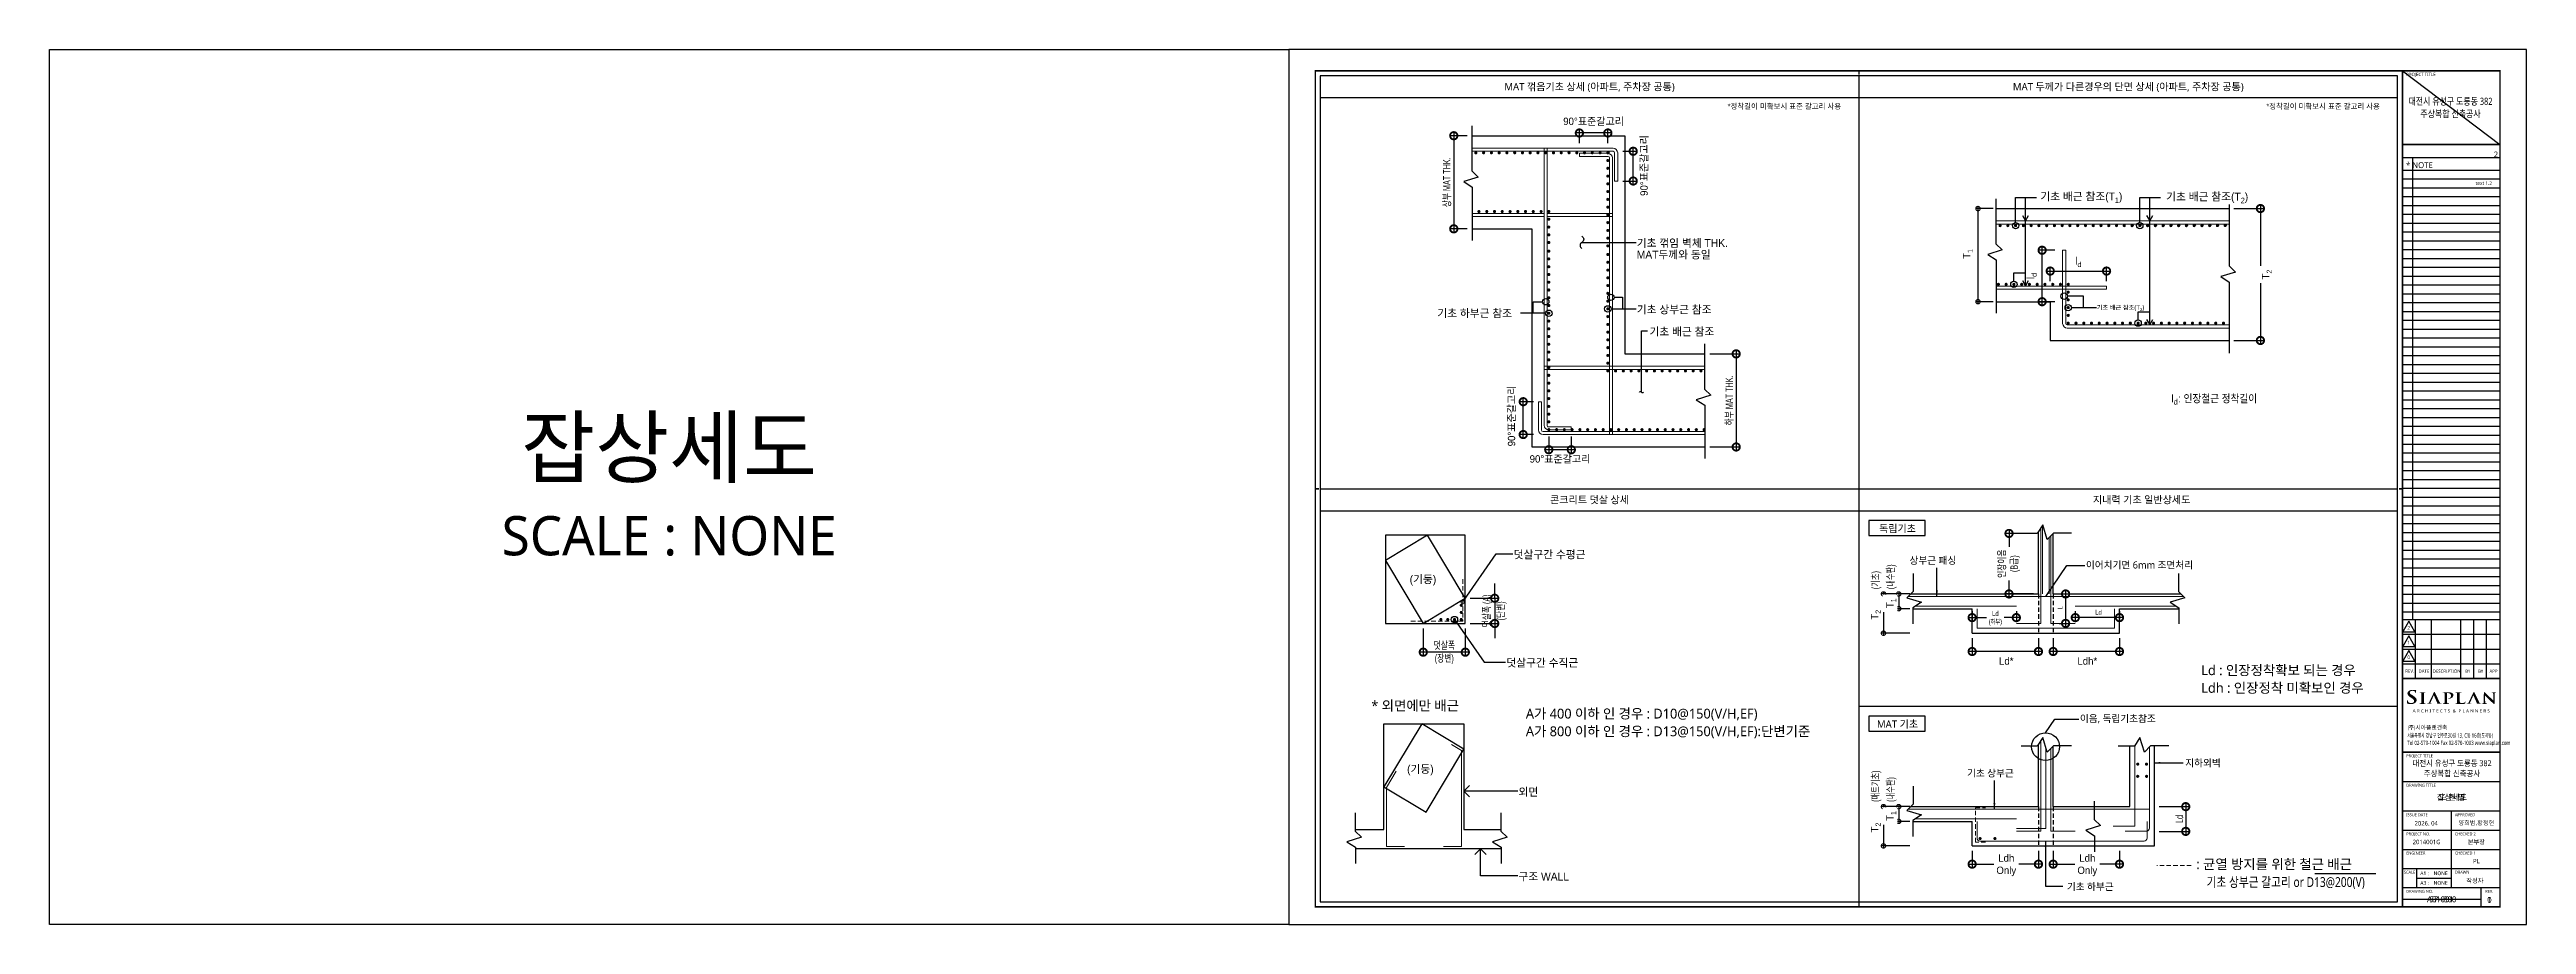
# Model space of a CAD drawing. Header units: millimetres. Extents: x 0 to 252030, y -124740 to 196020.
# Drawn here: x 0 to 50430, y -106920 to -89100 of the extents above; entities that cross this region are included whole.
import ezdxf
from ezdxf.enums import TextEntityAlignment as Align

# ---------------------------------------------------------------- set-up
doc = ezdxf.new("R2010")
doc.units = ezdxf.units.MM
doc.header["$LTSCALE"] = 30
doc.linetypes.add('HID', pattern=[2.3, 1.5, -0.8])
doc.linetypes.add('HIDDEN', pattern=[2, 1, -1])
doc.layers.get('DEFPOINTS').update_dxf_attribs({"color": 142})
for name, color, linetype in [('0-SEC1', 3, 'Continuous'), ('A-SYM-LEAD', 4, 'Continuous'), ('AA-SHEET-TEXT', 3, 'Continuous'), ('ELE', 6, 'Continuous'), ('INT hat', 252, 'Continuous'), ('S-DIM', 7, 'Continuous'), ('S-TEXT-NOTE', 7, 'Continuous'), ('S-철근', 3, 'Continuous'), ('TABLE-1', 3, 'Continuous'), ('TEX', 3, 'Continuous'), ('TEXT', 6, 'Continuous'), ('TEXT-L', 7, 'Continuous'), ('XR-FORM_(도룡동)$0$AA-SHEET', 9, 'Continuous'), ('XR-FORM_(도룡동)$0$Sheet', 7, 'Continuous'), ('XR-FORM_(도룡동)$0$Sheet-text', 3, 'Continuous'), ('XR-FORM_(도룡동)$0$TEXT', 3, 'Continuous')]:
    doc.layers.add(name, color=color, linetype=linetype)
doc.layers.add('BAR', color=2, linetype='Continuous', lineweight=9)
doc.layers.add('DEFPOINT', color=151, linetype='Continuous', plot=False)
doc.styles.add('Gdim', font='Dotum.ttf')
doc.styles.add('Gtx', font='Dotum.ttf')
doc.styles.add('XR-FORM$0$맑은고딕', font='malgun.ttf')
doc.styles.add('XR-FORM_(도룡동)$0$맑은고딕', font='malgun.ttf')
doc.styles.add('XR-FORM_(도룡동)$0$충북옥천_FORM$0$맑은고딕', font='malgun.ttf')
doc.styles.add('XR-FORM_(도룡동)$1$맑은고딕', font='malgun.ttf')
doc.styles.add('XR-FORM_(도룡동)$2$맑은고딕', font='malgun.ttf')
doc.styles.add('XR-FORM_(도룡동)$3$맑은고딕', font='malgun.ttf')
doc.styles.add('돋움', font='Dotum.ttf')
doc.styles.add('맑은 고딕', font='malgun.ttf')
doc.styles.add('맑은고딕', font='malgun.ttf')
doc.styles.add('울릉도M', font='malgun.ttf')
doc.dimstyles.new('Gdim30', dxfattribs={"dimscale": 30, "dimtxt": 3, "dimasz": 6, "dimexe": 1.5, "dimexo": 2, "dimgap": 1, "dimtad": 1, "dimdec": 0, "dimzin": 0, "dimdsep": 46, "dimlunit": 6, "dimtxsty": 'Gdim', "dimblk": 'DOTSMALL', "dimblk1": 'DOTSMALL', "dimblk2": 'DOTSMALL', "dimcen": 1.5, "dimdle": 1.5, "dimclrd": 1, "dimclre": 1, "dimclrt": 256, "dimazin": 0, "dimtfac": 1, "dimtdec": 0, "dimtix": 1, "dimtmove": 2, "dimatfit": 3, "dimldrblk": 'DOTSMALL', "dimfxl": 1.5, "dimtolj": 1, "dimtzin": 0, "dimlwd": -1, "dimlwe": -1, "dimarcsym": 0})

msp = doc.modelspace()

# ---------------------------------------------------------------- texts
at = {"layer": 'AA-SHEET-TEXT'}
for s, style, p in [('잡상세도', 'XR-FORM$0$맑은고딕', (48913.90026, -104330.0206)), ('S7-091', 'XR-FORM_(도룡동)$2$맑은고딕', (48703.50013, -106408.09032)), ('0', '맑은고딕', (49675.95675, -106418.92003))]:
    msp.add_text(s, height=120, dxfattribs=dict(at, style=style)).set_placement(p, align=Align.MIDDLE_CENTER)
for style, p in [('XR-FORM_(도룡동)$0$맑은고딕', (48825.41387, -105877.84788)), ('XR-FORM_(도룡동)$1$맑은고딕', (48825.41387, -106072.61602))]:
    msp.add_text('NONE', height=75, dxfattribs=dict(at, style=style)).set_placement(p, align=Align.MIDDLE_RIGHT)
at = {"layer": 'DEFPOINT', "color": 3, "insert": (12615.00014, -98010.00008), "char_height": 1200, "width": 25230, "attachment_point": 5, "style": '맑은 고딕'}
msp.add_mtext('잡상세도\\P{\\H0.66667x;SCALE : NONE}', dxfattribs=at)
at = {"layer": 'S-DIM', "insert": (42166.00892, -94368.52037), "char_height": 90, "attachment_point": 5, "style": 'Gdim'}
msp.add_mtext('\\A1;기초 배근 참조(T{\\H0.7x;\\S^ 2;})', dxfattribs=at)
at = {"layer": 'S-TEXT-NOTE', "style": 'Gtx'}
for s, height, p in [('*정착길이 미확보시 표준 갈고리 사용', 108, (34166.45981, -90310.79264)), ('*정착길이 미확보시 표준 갈고리 사용', 108, (45134.95981, -90310.79264)), ('기초 꺾임 벽체 THK.', 160, (32315.92977, -93121.60627)), ('MAT두께와 동일', 160, (32315.92977, -93358.10627)), ('기초 상부근 참조', 160, (32315.92977, -94476.44673)), ('기초 하부근 참조', 160, (28255.734, -94551.50914)), ('기초 배근 참조', 160, (32574.71438, -94925.72602)), ('덧살구간 수평근', 160, (29809.26825, -99464.95065)), ('(기둥)', 160, (27692.30378, -99969.93971)), ('덧살구간 수직근', 160, (29660.21346, -101669.1629)), ('(기둥)', 160, (27639.6724, -103834.76484)), ('외면', 160, (29907.43604, -104301.55228)), ('구조 WALL', 160, (29907.43604, -106024.49681))]:
    msp.add_text(s, height=height, dxfattribs=at).set_placement(p)
at = {"layer": 'S-TEXT-NOTE', "style": 'Gtx', "width": 0.9}
for s, height, p in [('l', 160, (43202.20699, -96287.98175)), ('d', 112, (43248.70218, -96331.43916)), (' : 인장철근 정착길이', 160, (43291.66968, -96287.98175))]:
    msp.add_text(s, height=height, dxfattribs=at).set_placement(p)
at = {"layer": 'S-TEXT-NOTE', "insert": (41367.60011, -92120.1788), "char_height": 160, "attachment_point": 5, "style": 'Gtx'}
msp.add_mtext('\\A1;기초 배근 참조(T{\\H0.7x;\\S^ 1;})', dxfattribs=at)
at = {"layer": 'TEX', "style": '맑은 고딕'}
for s, p in [('MAT 꺾음기초 상세 (아파트, 주차장 공통)', (31354.25014, -89857.52499)), ('MAT 두께가 다른경우의 단면 상세 (아파트, 주차장 공통)', (42322.75014, -89857.52499)), ('콘크리트 덧살 상세', (31354.25014, -98270.02499)), ('지내력 기초 일반상세도', (42595.76908, -98270.02499)), ('독립기초', (37624.30379, -98856.10497)), ('MAT 기초', (37624.30379, -102839.83006))]:
    msp.add_text(s, height=150, dxfattribs=at).set_placement(p, align=Align.MIDDLE_CENTER)
for s, p in [('상부근 패싱', (37868.55649, -99577.92067)), ('이어치기면 6mm 조면처리', (41460.70051, -99670.04901)), ('이음, 독립기초참조', (41338.03708, -102797.66174)), ('기초 상부근', (39039.95678, -103910.07699)), ('지하외벽', (43482.75688, -103702.56248)), ('기초 하부근', (41073.21122, -106223.31191))]:
    msp.add_text(s, height=144, dxfattribs=at).set_placement(p)
at = {"layer": 'TEXT', "style": '울릉도M'}
for s, p in [('Ld : 인장정착확보 되는 경우', (43808.7643, -101741.24794)), ('* 외면에만 배근', (26911.15609, -102463.3703)), ('Ldh : 인장정착 미확보인 경우', (43808.7643, -102100.83113)), ('A가 400 이하 인 경우 : D10@150(V/H,EF)', (30057.4302, -102625.88235)), ('A가 800 이하 인 경우 : D13@150(V/H,EF):단변기준', (30057.4302, -102985.46554)), (' : 균열 방지를 위한 철근 배근', (43640.11966, -105692.47355))]:
    msp.add_text(s, height=200, dxfattribs=at).set_placement(p, align=Align.MIDDLE_LEFT)
at = {"layer": 'TEXT', "style": '울릉도M', "width": 0.8}
msp.add_text('기초 상부근 갈고리 or D13@200(V)', height=200, dxfattribs=at).set_placement((43918.02362, -106055.56245), align=Align.MIDDLE_LEFT)

# ---------------------------------------------------------------- blocks, each defined once
blk = doc.blocks.new('XR-FORM_(도룡동)$0$S')
at = {"layer": 'XR-FORM_(도룡동)$0$Sheet'}
h = blk.add_hatch(color=6, dxfattribs=at)
edge = h.paths.add_edge_path()
edge.add_spline(control_points=[(76338, 15545), (76338, 15545), (76295, 15571), (76295, 15571), (76172, 15645), (76132, 15687), (76132, 15744), (76132, 15817), (76203, 15865), (76313, 15865), (76409, 15865), (76454, 15832), (76479, 15807), (76511, 15775), (76518, 15737), (76518, 15729), (76518, 15711), (76524, 15702), (76538, 15702), (76557, 15702), (76559, 15724), (76559, 15744), (76559, 15811), (76562, 15848), (76564, 15870), (76564, 15870), (76565, 15890), (76565, 15890), (76565, 15905), (76548, 15908), (76540, 15909), (76494, 15919), (76430, 15930), (76333, 15930), (76119, 15930), (75970, 15833), (75970, 15695), (75970, 15588), (76037, 15502), (76202, 15401), (76202, 15401), (76273, 15357), (76273, 15357), (76398, 15281), (76423, 15225), (76423, 15165), (76423, 15099), (76352, 15030), (76220, 15030), (76155, 15030), (76041, 15045), (76002, 15150), (75994, 15172), (75988, 15197), (75988, 15211), (75988, 15217), (75988, 15236), (75968, 15236), (75948, 15236), (75946, 15209), (75945, 15201), (75945, 15201), (75945, 15197), (75945, 15197), (75943, 15174), (75938, 15104), (75938, 15040), (75938, 15011), (75943, 15004), (75970, 14994), (76035, 14972), (76103, 14962), (76198, 14962), (76298, 14962), (76379, 14979), (76447, 15013), (76575, 15079), (76595, 15177), (76595, 15230), (76595, 15347), (76528, 15430), (76338, 15545)], knot_values=[0, 0, 0, 0, 1, 1, 1, 2, 2, 2, 3, 3, 3, 4, 4, 4, 5, 5, 5, 6, 6, 6, 7, 7, 7, 8, 8, 8, 9, 9, 9, 10, 10, 10, 11, 11, 11, 12, 12, 12, 13, 13, 13, 14, 14, 14, 15, 15, 15, 16, 16, 16, 17, 17, 17, 18, 18, 18, 19, 19, 19, 20, 20, 20, 21, 21, 21, 22, 22, 22, 23, 23, 23, 24, 24, 24, 25, 25, 25, 26, 26, 26, 27, 27, 27, 27], degree=3, periodic=0)
h = blk.add_hatch(color=6, dxfattribs=at)
edge = h.paths.add_edge_path()
edge.add_spline(control_points=[(77180, 15007), (77180, 15007), (77166, 15007), (77166, 15007), (77156, 15007), (77148, 15007), (77134, 15009), (77098, 15014), (77093, 15029), (77089, 15056), (77084, 15098), (77084, 15641), (77086, 15677), (77089, 15714), (77100, 15725), (77131, 15729), (77143, 15731), (77153, 15732), (77163, 15732), (77163, 15732), (77180, 15732), (77180, 15732), (77188, 15732), (77195, 15739), (77195, 15747), (77195, 15755), (77188, 15761), (77180, 15761), (77180, 15761), (76814, 15761), (76814, 15761), (76806, 15761), (76800, 15755), (76800, 15747), (76800, 15739), (76806, 15732), (76814, 15732), (76814, 15732), (76832, 15732), (76832, 15732), (76847, 15732), (76860, 15730), (76871, 15728), (76897, 15723), (76909, 15710), (76912, 15677), (76912, 15677), (76912, 15677), (76912, 15677), (76914, 15650), (76915, 15103), (76908, 15057), (76904, 15025), (76895, 15014), (76873, 15011), (76858, 15008), (76843, 15007), (76827, 15007), (76826, 15007), (76814, 15007), (76814, 15007), (76806, 15007), (76800, 15000), (76800, 14992), (76800, 14984), (76806, 14977), (76814, 14977), (76814, 14977), (77180, 14977), (77180, 14977), (77188, 14977), (77195, 14984), (77195, 14992), (77195, 15000), (77188, 15007), (77180, 15007)], knot_values=[0, 0, 0, 0, 1, 1, 1, 2, 2, 2, 3, 3, 3, 4, 4, 4, 5, 5, 5, 6, 6, 6, 7, 7, 7, 8, 8, 8, 9, 9, 9, 10, 10, 10, 11, 11, 11, 12, 12, 12, 13, 13, 13, 14, 14, 14, 15, 15, 15, 16, 16, 16, 17, 17, 17, 18, 18, 18, 19, 19, 19, 20, 20, 20, 21, 21, 21, 22, 22, 22, 23, 23, 23, 24, 24, 24, 25, 25, 25, 25], degree=3, periodic=0)
h = blk.add_hatch(color=6, dxfattribs=at)
edge = h.paths.add_edge_path()
edge.add_spline(control_points=[(78289, 15008), (78289, 15008), (78256, 15008), (78256, 15008), (78252, 15008), (78248, 15009), (78243, 15010), (78220, 15014), (78192, 15028), (78158, 15085), (78158, 15085), (77848, 15727), (77836, 15749), (77824, 15773), (77816, 15784), (77802, 15784), (77787, 15784), (77771, 15771), (77757, 15741), (77757, 15741), (77450, 15097), (77450, 15097), (77424, 15042), (77401, 15015), (77350, 15010), (77342, 15009), (77328, 15008), (77317, 15008), (77317, 15008), (77304, 15008), (77304, 15008), (77298, 15008), (77292, 15002), (77292, 14994), (77292, 14987), (77298, 14980), (77304, 14980), (77304, 14980), (77609, 14980), (77609, 14980), (77615, 14980), (77621, 14987), (77621, 14994), (77621, 15002), (77615, 15008), (77609, 15008), (77609, 15008), (77576, 15008), (77576, 15008), (77539, 15008), (77534, 15021), (77534, 15033), (77534, 15044), (77540, 15068), (77552, 15094), (77552, 15094), (77762, 15561), (77762, 15561), (77762, 15561), (78005, 15016), (78004, 15016), (78005, 15014), (78005, 15012), (78004, 15010), (78003, 15008), (78001, 15008), (77998, 15008), (77998, 15008), (77984, 15008), (77984, 15008), (77978, 15008), (77972, 15002), (77972, 14994), (77972, 14987), (77978, 14980), (77984, 14980), (77984, 14980), (78289, 14980), (78289, 14980), (78295, 14980), (78301, 14987), (78301, 14994), (78301, 15002), (78295, 15008), (78289, 15008)], knot_values=[0, 0, 0, 0, 1, 1, 1, 2, 2, 2, 3, 3, 3, 4, 4, 4, 5, 5, 5, 6, 6, 6, 7, 7, 7, 8, 8, 8, 9, 9, 9, 10, 10, 10, 11, 11, 11, 12, 12, 12, 13, 13, 13, 14, 14, 14, 15, 15, 15, 16, 16, 16, 17, 17, 17, 18, 18, 18, 19, 19, 19, 20, 20, 20, 21, 21, 21, 22, 22, 22, 23, 23, 23, 24, 24, 24, 25, 25, 25, 26, 26, 26, 27, 27, 27, 28, 28, 28, 28], degree=3, periodic=0)
h = blk.add_hatch(color=250, dxfattribs=at)
edge = h.paths.add_edge_path()
edge.add_spline(control_points=[(78762, 15355), (78740, 15355), (78721, 15354), (78721, 15339), (78721, 15329), (78732, 15327), (78739, 15326), (78739, 15326), (78761, 15325), (78768, 15325), (78956, 15325), (79092, 15431), (79092, 15577), (79092, 15629), (79059, 15678), (79025, 15703), (79003, 15719), (78945, 15762), (78781, 15762), (78781, 15762), (78772, 15762), (78771, 15762), (78771, 15762), (78376, 15762), (78376, 15762), (78367, 15762), (78360, 15756), (78360, 15748), (78360, 15740), (78367, 15734), (78376, 15734), (78376, 15734), (78423, 15734), (78423, 15734), (78429, 15733), (78435, 15733), (78438, 15732), (78480, 15725), (78488, 15709), (78491, 15677), (78491, 15677), (78491, 15677), (78491, 15677), (78493, 15651), (78494, 15108), (78487, 15062), (78481, 15030), (78474, 15013), (78453, 15010), (78437, 15007), (78422, 15006), (78407, 15006), (78406, 15006), (78396, 15006), (78396, 15006), (78387, 15006), (78380, 14999), (78380, 14991), (78380, 14983), (78387, 14977), (78396, 14977), (78396, 14977), (78791, 14977), (78791, 14977), (78800, 14977), (78807, 14983), (78807, 14991), (78807, 14999), (78800, 15006), (78791, 15006), (78791, 15006), (78781, 15006), (78781, 15006), (78761, 15006), (78733, 15008), (78715, 15010), (78681, 15013), (78672, 15031), (78668, 15061), (78662, 15105), (78662, 15684), (78662, 15690), (78662, 15699), (78664, 15704), (78669, 15705), (78679, 15708), (78707, 15709), (78729, 15709), (78757, 15709), (78810, 15704), (78857, 15670), (78924, 15623), (78931, 15562), (78931, 15520), (78931, 15418), (78833, 15355), (78762, 15355)], knot_values=[0, 0, 0, 0, 1, 1, 1, 2, 2, 2, 3, 3, 3, 4, 4, 4, 5, 5, 5, 6, 6, 6, 7, 7, 7, 8, 8, 8, 9, 9, 9, 10, 10, 10, 11, 11, 11, 12, 12, 12, 13, 13, 13, 14, 14, 14, 15, 15, 15, 16, 16, 16, 17, 17, 17, 18, 18, 18, 19, 19, 19, 20, 20, 20, 21, 21, 21, 22, 22, 22, 23, 23, 23, 24, 24, 24, 25, 25, 25, 26, 26, 26, 27, 27, 27, 28, 28, 28, 29, 29, 29, 30, 30, 30, 31, 31, 31, 32, 32, 32, 32], degree=3, periodic=0)
h = blk.add_hatch(color=250, dxfattribs=at)
edge = h.paths.add_edge_path()
edge.add_spline(control_points=[(79896, 15147), (79880, 15147), (79878, 15134), (79877, 15128), (79875, 15109), (79860, 15082), (79845, 15069), (79815, 15043), (79768, 15042), (79696, 15042), (79592, 15042), (79561, 15049), (79541, 15063), (79541, 15063), (79541, 15063), (79541, 15063), (79522, 15076), (79515, 15314), (79515, 15460), (79515, 15617), (79515, 15645), (79518, 15677), (79521, 15714), (79532, 15724), (79562, 15729), (79578, 15731), (79599, 15732), (79612, 15732), (79620, 15732), (79633, 15732), (79638, 15739), (79640, 15742), (79641, 15745), (79641, 15748), (79641, 15756), (79634, 15762), (79626, 15762), (79626, 15762), (79235, 15762), (79235, 15762), (79226, 15762), (79220, 15756), (79220, 15748), (79220, 15743), (79222, 15738), (79227, 15736), (79227, 15735), (79229, 15735), (79229, 15734), (79235, 15732), (79243, 15732), (79247, 15732), (79265, 15732), (79280, 15731), (79290, 15729), (79331, 15722), (79340, 15709), (79342, 15677), (79344, 15651), (79345, 15108), (79338, 15062), (79332, 15030), (79326, 15013), (79304, 15010), (79290, 15007), (79276, 15006), (79262, 15006), (79262, 15006), (79245, 15006), (79245, 15006), (79237, 15006), (79230, 14999), (79230, 14991), (79230, 14983), (79237, 14977), (79245, 14977), (79245, 14977), (79615, 14977), (79615, 14977), (79615, 14977), (79805, 14976), (79805, 14976), (79874, 14976), (79882, 14981), (79891, 15006), (79901, 15036), (79910, 15113), (79910, 15125), (79910, 15135), (79910, 15147), (79896, 15147)], knot_values=[0, 0, 0, 0, 1, 1, 1, 2, 2, 2, 3, 3, 3, 4, 4, 4, 5, 5, 5, 6, 6, 6, 7, 7, 7, 8, 8, 8, 9, 9, 9, 10, 10, 10, 11, 11, 11, 12, 12, 12, 13, 13, 13, 14, 14, 14, 15, 15, 15, 16, 16, 16, 17, 17, 17, 18, 18, 18, 19, 19, 19, 20, 20, 20, 21, 21, 21, 22, 22, 22, 23, 23, 23, 24, 24, 24, 25, 25, 25, 26, 26, 26, 27, 27, 27, 28, 28, 28, 29, 29, 29, 30, 30, 30, 30], degree=3, periodic=0)
h = blk.add_hatch(color=250, dxfattribs=at)
edge = h.paths.add_edge_path()
edge.add_spline(control_points=[(80974, 15008), (80974, 15008), (80942, 15008), (80942, 15008), (80937, 15008), (80933, 15009), (80928, 15010), (80905, 15014), (80878, 15028), (80843, 15085), (80843, 15085), (80533, 15727), (80521, 15749), (80509, 15773), (80501, 15784), (80487, 15784), (80472, 15784), (80457, 15771), (80442, 15741), (80442, 15741), (80135, 15097), (80135, 15097), (80109, 15042), (80086, 15015), (80035, 15010), (80027, 15009), (80013, 15008), (80002, 15008), (80002, 15008), (79989, 15008), (79989, 15008), (79983, 15008), (79977, 15002), (79977, 14994), (79977, 14987), (79983, 14980), (79989, 14980), (79989, 14980), (80294, 14980), (80294, 14980), (80300, 14980), (80306, 14987), (80306, 14994), (80306, 15002), (80300, 15008), (80294, 15008), (80294, 15008), (80261, 15008), (80261, 15008), (80224, 15008), (80219, 15021), (80219, 15033), (80219, 15044), (80225, 15068), (80237, 15094), (80237, 15094), (80447, 15561), (80447, 15561), (80447, 15561), (80690, 15016), (80690, 15016), (80690, 15014), (80690, 15012), (80689, 15010), (80688, 15008), (80686, 15008), (80683, 15008), (80683, 15008), (80669, 15008), (80669, 15008), (80663, 15008), (80657, 15002), (80657, 14994), (80657, 14987), (80663, 14980), (80669, 14980), (80669, 14980), (80974, 14980), (80974, 14980), (80980, 14980), (80986, 14987), (80986, 14994), (80986, 15002), (80980, 15008), (80974, 15008)], knot_values=[0, 0, 0, 0, 1, 1, 1, 2, 2, 2, 3, 3, 3, 4, 4, 4, 5, 5, 5, 6, 6, 6, 7, 7, 7, 8, 8, 8, 9, 9, 9, 10, 10, 10, 11, 11, 11, 12, 12, 12, 13, 13, 13, 14, 14, 14, 15, 15, 15, 16, 16, 16, 17, 17, 17, 18, 18, 18, 19, 19, 19, 20, 20, 20, 21, 21, 21, 22, 22, 22, 23, 23, 23, 24, 24, 24, 25, 25, 25, 26, 26, 26, 27, 27, 27, 28, 28, 28, 28], degree=3, periodic=0)
h = blk.add_hatch(color=250, dxfattribs=at)
edge = h.paths.add_edge_path()
edge.add_spline(control_points=[(81976, 15761), (81976, 15761), (81692, 15761), (81692, 15761), (81686, 15761), (81681, 15755), (81681, 15747), (81681, 15739), (81686, 15732), (81692, 15732), (81692, 15732), (81700, 15732), (81702, 15732), (81718, 15732), (81744, 15732), (81760, 15726), (81783, 15717), (81794, 15705), (81795, 15641), (81795, 15641), (81806, 15233), (81806, 15224), (81806, 15224), (81806, 15202), (81806, 15202), (81797, 15210), (81212, 15762), (81212, 15762), (81199, 15775), (81187, 15784), (81176, 15784), (81158, 15784), (81158, 15750), (81158, 15740), (81158, 15740), (81148, 15134), (81148, 15134), (81147, 15045), (81143, 15018), (81117, 15011), (81101, 15006), (81079, 15006), (81068, 15006), (81067, 15006), (81057, 15006), (81057, 15006), (81051, 15006), (81046, 14999), (81046, 14991), (81046, 14983), (81051, 14976), (81057, 14976), (81057, 14976), (81353, 14976), (81353, 14976), (81359, 14976), (81364, 14983), (81364, 14991), (81364, 14999), (81359, 15006), (81353, 15006), (81353, 15006), (81342, 15006), (81340, 15006), (81324, 15006), (81303, 15006), (81284, 15013), (81268, 15018), (81251, 15035), (81248, 15122), (81248, 15122), (81237, 15522), (81236, 15534), (81241, 15530), (81780, 15014), (81821, 14978), (81833, 14966), (81851, 14966), (81864, 14966), (81880, 14966), (81882, 14986), (81882, 15002), (81882, 15002), (81894, 15649), (81894, 15649), (81895, 15706), (81903, 15722), (81931, 15729), (81944, 15732), (81952, 15732), (81963, 15732), (81965, 15732), (81976, 15732), (81976, 15732), (81982, 15732), (81987, 15739), (81987, 15747), (81987, 15755), (81982, 15761), (81976, 15761)], knot_values=[0, 0, 0, 0, 1, 1, 1, 2, 2, 2, 3, 3, 3, 4, 4, 4, 5, 5, 5, 6, 6, 6, 7, 7, 7, 8, 8, 8, 9, 9, 9, 10, 10, 10, 11, 11, 11, 12, 12, 12, 13, 13, 13, 14, 14, 14, 15, 15, 15, 16, 16, 16, 17, 17, 17, 18, 18, 18, 19, 19, 19, 20, 20, 20, 21, 21, 21, 22, 22, 22, 23, 23, 23, 24, 24, 24, 25, 25, 25, 26, 26, 26, 27, 27, 27, 28, 28, 28, 29, 29, 29, 30, 30, 30, 31, 31, 31, 32, 32, 32, 33, 33, 33, 33], degree=3, periodic=0)
at = {"layer": 'DEFPOINTS'}
for p, q in [((75750, 52950), (82250, 52950)), ((75640, 52073), (82226, 52073)), ((82250, 51196), (75640, 51196)), ((82250, 50596), (75640, 50596)), ((76315, 52073), (76315, 20700)), ((82250, 49996), (75640, 49996)), ((82250, 49396), (75640, 49396)), ((82250, 48796), (75640, 48796)), ((82250, 48196), (75640, 48196)), ((82250, 47596), (75640, 47596)), ((82250, 46996), (75640, 46996)), ((82250, 46396), (75640, 46396)), ((82250, 45796), (75640, 45796)), ((82250, 45196), (75640, 45196)), ((82250, 44596), (75640, 44596)), ((82250, 43996), (75640, 43996)), ((82250, 43396), (75640, 43396)), ((82250, 42796), (75640, 42796)), ((82250, 42196), (75640, 42196)), ((82250, 41596), (75640, 41596)), ((82250, 40996), (75640, 40996)), ((82250, 40396), (75640, 40396)), ((82250, 39796), (75640, 39796)), ((82250, 39196), (75640, 39196)), ((82250, 38596), (75640, 38596)), ((82250, 37996), (75640, 37996)), ((82250, 37396), (75640, 37396)), ((82250, 36796), (75640, 36796)), ((82250, 36196), (75640, 36196)), ((82250, 35596), (75640, 35596)), ((82250, 34996), (75640, 34996)), ((82250, 34396), (75640, 34396)), ((82250, 33796), (75640, 33796)), ((82250, 33196), (75640, 33196)), ((82250, 32596), (75640, 32596)), ((82250, 31996), (75640, 31996)), ((82250, 31396), (75640, 31396)), ((82250, 30796), (75640, 30796)), ((82250, 30196), (75640, 30196)), ((82250, 29596), (75640, 29596)), ((82250, 28996), (75640, 28996)), ((82250, 28396), (75640, 28396)), ((82250, 27796), (75640, 27796)), ((82250, 27196), (75640, 27196)), ((82250, 26596), (75640, 26596)), ((82250, 25996), (75640, 25996)), ((82250, 25396), (75640, 25396)), ((82250, 24796), (75640, 24796)), ((82250, 24196), (75640, 24196)), ((82250, 23596), (75640, 23596)), ((82250, 22996), (75640, 22996)), ((82250, 22396), (75640, 22396)), ((82250, 21796), (75640, 21796)), ((82250, 21196), (75640, 21196)), ((80950, 1706), (75640, 1706))]:
    blk.add_line(p, q, dxfattribs=at)
at = {"layer": 'XR-FORM_(도룡동)$0$AA-SHEET', "const_width": 99.9}
blk.add_lwpolyline([(75750, 52950), (82250, 52950)], dxfattribs=at)
at = {"layer": 'XR-FORM_(도룡동)$0$Sheet'}
for p, q in [((75590, 20700), (82204, 20700)), ((76490, 20700), (76490, 16700)), ((77590, 20700), (77590, 16700)), ((79575, 20700), (79575, 16700)), ((80450, 20700), (80450, 16700)), ((81325, 20700), (81325, 16700)), ((75640, 19700), (82254, 19700)), ((75640, 18700), (82254, 18700)), ((75640, 17700), (82254, 17700)), ((78945, 7700), (78945, 2500)), ((75640, 6400), (82250, 6400)), ((75640, 5100), (82250, 5100)), ((75640, 3800), (82250, 3800)), ((76591, 3798), (76591, 2500)), ((75640, 2500), (82250, 2500)), ((76591, 3149), (78945, 3149)), ((80950, 2500), (80950, 1200))]:
    blk.add_line(p, q, dxfattribs=at)
at = {"layer": 'XR-FORM_(도룡동)$0$Sheet', "const_width": 100}
blk.add_lwpolyline([(1850, 57950), (82250, 57950), (82250, 1200), (1850, 1200)], close=True, dxfattribs=at)
at = {"layer": 'XR-FORM_(도룡동)$0$Sheet', "linetype": 'Continuous', "const_width": 100}
for points in [[(38745, 57950), (38745, 57700)], [(2100, 29575), (1850, 29575)], [(75640, 29575), (75390, 29575)], [(38745, 1846), (38745, 1200)]]:
    blk.add_lwpolyline(points, dxfattribs=at)
at = {"layer": 'XR-FORM_(도룡동)$0$Sheet', "const_width": 100}
for points in [[(75640, 57950), (75640, 1200)], [(75640, 52950), (82250, 52950)], [(75640, 16700), (82250, 16700)], [(75640, 11700), (82250, 11700)], [(75640, 9700), (82250, 9700)], [(75640, 7700), (82250, 7700)]]:
    blk.add_lwpolyline(points, dxfattribs=at)
at = {"layer": 'XR-FORM_(도룡동)$0$Sheet'}
for points in [[(76065, 20589), (75650, 19869), (76481, 19869)], [(76065, 19589), (75650, 18869), (76481, 18869)], [(76065, 18589), (75650, 17869), (76481, 17869)]]:
    blk.add_lwpolyline(points, close=True, dxfattribs=at)
at = {"layer": 'XR-FORM_(도룡동)$0$Sheet', "color": 3, "const_width": 28}
for points in [[(76026, 13508), (76026, 13172)], [(76466, 13508), (76466, 13172)]]:
    blk.add_lwpolyline(points, dxfattribs=at)
at = {"layer": 'DEFPOINTS', "style": 'XR-FORM_(도룡동)$3$맑은고딕'}
blk.add_text('2', height=400, dxfattribs=at).set_placement((82126, 52273), align=Align.MIDDLE_RIGHT)
blk.add_text('text 1.2', height=240, dxfattribs=at).set_placement((80599, 50202))
blk.add_text('도 면 명', height=400, dxfattribs=at).set_placement((78996, 8633), align=Align.MIDDLE_CENTER)
at = {"layer": 'XR-FORM_(도룡동)$0$Sheet', "style": 'XR-FORM_(도룡동)$3$맑은고딕'}
for s, height, p in [('PROJECT TITLE', 220, (75890, 57600)), ('PROJECT TITLE', 200, (75890, 11350)), ('DRAWING TITLE', 200, (75890, 9350)), ('ISSUE DATE', 200, (75890, 7350)), ('APPROVED', 200, (79195, 7350)), ('PROJECT NO. ', 200, (75890, 6050)), ('CHECKED 2 ', 200, (79195, 6050)), ('SCALE', 200, (75730, 3450)), ('ENGINEER', 200, (75890, 4750)), ('CHECKED 1 ', 200, (79195, 4750)), ('DRAWN', 200, (79195, 3450)), ('DRAWING NO.', 200, (75890, 2150)), ('REV.', 200, (81250, 2150))]:
    blk.add_text(s, height=height, dxfattribs=at).set_placement(p)
for s, height, p in [('2', 240, (76059, 20140)), ('1', 240, (76059, 19140)), (' REV.', 220, (76090, 17200)), ('0', 240, (76059, 18140)), ('DATE', 220, (77090, 17200)), ('DESCRIPTION', 220, (78632, 17200)), ('BY', 220, (80062, 17200)), ('BY', 220, (80938, 17200)), ('APP', 220, (81812, 17200))]:
    blk.add_text(s, height=height, dxfattribs=at).set_placement(p, align=Align.MIDDLE)
at = {"layer": 'XR-FORM_(도룡동)$0$Sheet', "color": 3, "style": 'XR-FORM_(도룡동)$3$맑은고딕'}
blk.add_text('주 시아플랜건축', height=280, dxfattribs=at).set_placement((76057, 13372), align=Align.MIDDLE_LEFT)
at = {"layer": 'XR-FORM_(도룡동)$0$Sheet', "color": 3, "style": 'XR-FORM_(도룡동)$3$맑은고딕', "width": 1.2}
blk.add_text('A R C H I T E C T S  &  P L A N N E R S', height=200, dxfattribs=at).set_placement((78947, 14500), align=Align.MIDDLE_CENTER)
at = {"layer": 'XR-FORM_(도룡동)$0$Sheet', "color": 3, "style": 'XR-FORM_(도룡동)$3$맑은고딕', "width": 0.65}
for s, p in [('Tel 02-570-1004 Fax 02-570-1003 www.siaplan.com', (75966, 12333)), ('서울특별시 강남구 언주로30길 13, C동 16층(도곡동)', (75966, 12833))]:
    blk.add_text(s, height=280, dxfattribs=at).set_placement(p, align=Align.MIDDLE_LEFT)
at = {"layer": 'XR-FORM_(도룡동)$0$Sheet-text', "style": 'XR-FORM_(도룡동)$3$맑은고딕'}
blk.add_text('* NOTE', height=400, dxfattribs=at).set_placement((75881, 51550), align=Align.MIDDLE_LEFT)
at = {"layer": 'XR-FORM_(도룡동)$0$TEXT'}
for s, height, style, p in [('2026. 04', 300, 'XR-FORM_(도룡동)$3$맑은고딕', (77247, 6870)), ('A1 : ', 250, 'XR-FORM_(도룡동)$0$충북옥천_FORM$0$맑은고딕', (77179, 3474)), ('A3 : ', 250, 'XR-FORM_(도룡동)$0$충북옥천_FORM$0$맑은고딕', (77179, 2825))]:
    blk.add_text(s, height=height, dxfattribs=dict(at, style=style)).set_placement(p, align=Align.MIDDLE_CENTER)
at = {"layer": 'XR-FORM_(도룡동)$0$TEXT', "style": 'XR-FORM_(도룡동)$3$맑은고딕'}
blk.add_text('양희범,황정현', height=300, dxfattribs=at).set_placement((80649, 6901), align=Align.MIDDLE)
blk = doc.blocks.new('XR-FORM_(도룡동)', base_point=(101.33, -56114.51))
at = {"layer": 'DEFPOINTS'}
blk.add_line((377.95, 289.75), (411, 264.75), dxfattribs=at)
blk.add_lwpolyline([(0, 0), (420, 0), (420, 297), (0, 297)], close=True, dxfattribs=at)
at = {"xscale": 0.005, "yscale": 0.005, "zscale": 0.005}
blk.add_blockref('XR-FORM_(도룡동)$0$S', (-0.25, 0), dxfattribs=at)
at = {"layer": 'DEFPOINTS', "style": 'XR-FORM_(도룡동)$3$맑은고딕'}
for s, p in [('2014001G', (386.1, 28.01)), ('본부장', (402.99, 28.01)), ('PL', (402.99, 21.51))]:
    blk.add_text(s, height=1.5, dxfattribs=at).set_placement(p, align=Align.MIDDLE)
for p in [(393.26, 17.37), (393.26, 14.12)]:
    blk.add_text('NONE', height=1.25, dxfattribs=at).set_placement(p, align=Align.MIDDLE_RIGHT)
for s, height, p in [('A01-000', 2, (391.22, 8.53)), ('작성자', 1.5, (402.51, 14.85))]:
    blk.add_text(s, height=height, dxfattribs=at).set_placement(p, align=Align.MIDDLE_CENTER)
at = {"layer": 'XR-FORM_(도룡동)$0$Sheet-text', "style": 'XR-FORM_(도룡동)$3$맑은고딕', "width": 0.8}
for s, p in [('대전시 유성구 도룡동 382', (394.23, 279.42)), ('주상복합 신축공사', (394.23, 275.17))]:
    blk.add_text(s, height=2.4, dxfattribs=at).set_placement(p, align=Align.MIDDLE_CENTER)
at = {"layer": 'XR-FORM_(도룡동)$0$TEXT', "style": 'XR-FORM_(도룡동)$3$맑은고딕', "width": 0.9}
for s, p in [('대전시 유성구 도룡동 382', (394.73, 54.74)), ('주상복합 신축공사', (394.73, 51.24))]:
    blk.add_text(s, height=2, dxfattribs=at).set_placement(p, align=Align.MIDDLE_CENTER)
at = {"layer": 'XR-FORM_(도룡동)$0$TEXT', "style": 'XR-FORM_(도룡동)$3$맑은고딕'}
blk.add_text('1', height=2, dxfattribs=at).set_placement((407.43, 8.35), align=Align.MIDDLE_CENTER)
blk = doc.blocks.new('_DotSmall')
at = {"color": 0, "linetype": 'ByBlock', "const_width": 0.5}
blk.add_lwpolyline([(-0.0625, 0, 1), (0.0625, 0, 1)], format="xyb", close=True, dxfattribs=at)
blk = doc.blocks.new('*D32')
at = {"layer": 'DEFPOINTS', "color": 0, "transparency": 16777216}
for p in [(33702, -95299), (33702, -97195), (34340, -97195)]:
    blk.add_point(p, dxfattribs=at)
at = {"layer": 'S-DIM', "color": 1, "transparency": 16777216}
for p, q in [((33802, -95299), (34415, -95299)), ((34340, -95224), (34340, -97270)), ((33802, -97195), (34415, -97195))]:
    blk.add_line(p, q, dxfattribs=at)
at = {"layer": 'S-DIM', "color": 1, "transparency": 16777216, "xscale": 300, "yscale": 300, "zscale": 300}
for p, rotation in [((34340, -95299), 90), ((34340, -97195), 270)]:
    blk.add_blockref('_DotSmall', p, dxfattribs=dict(at, rotation=rotation))
at = {"layer": 'S-DIM', "transparency": 16777216, "insert": (34206, -96247), "char_height": 150, "attachment_point": 5, "rotation": 90, "style": 'Gdim'}
blk.add_mtext('\\A1;\\fGulim|b0|i0|c129|p50;\\W0.75;하부 MAT THK.', dxfattribs=at)
blk = doc.blocks.new('*D33')
at = {"layer": 'DEFPOINTS', "color": 0, "transparency": 16777216}
for p in [(28961, -90856), (28590, -92752), (28961, -92752)]:
    blk.add_point(p, dxfattribs=at)
at = {"layer": 'S-DIM', "color": 1, "transparency": 16777216}
for p, q in [((28861, -90856), (28515, -90856)), ((28590, -90781), (28590, -92827)), ((28861, -92752), (28515, -92752))]:
    blk.add_line(p, q, dxfattribs=at)
at = {"layer": 'S-DIM', "color": 1, "transparency": 16777216, "xscale": 300, "yscale": 300, "zscale": 300}
for p, rotation in [((28590, -90856), 90), ((28590, -92752), 270)]:
    blk.add_blockref('_DotSmall', p, dxfattribs=dict(at, rotation=rotation))
at = {"layer": 'S-DIM', "transparency": 16777216, "insert": (28456, -91804), "char_height": 150, "attachment_point": 5, "rotation": 90, "style": 'Gdim'}
blk.add_mtext('\\A1;\\fGulim|b0|i0|c129|p50;\\W0.75;상부 MAT THK.', dxfattribs=at)
blk = doc.blocks.new('*D34')
at = {"layer": 'DEFPOINTS', "color": 0, "transparency": 16777216}
for p in [(31148, -90800), (31148, -91110), (31727, -91109)]:
    blk.add_point(p, dxfattribs=at)
at = {"layer": 'S-DIM', "color": 1, "transparency": 16777216}
for p, q in [((31148, -91010), (31148, -90725)), ((31727, -91009), (31727, -90725)), ((31802, -90800), (31073, -90800))]:
    blk.add_line(p, q, dxfattribs=at)
at = {"layer": 'S-DIM', "color": 1, "transparency": 16777216, "xscale": 300, "yscale": 300, "zscale": 300, "rotation": 180}
blk.add_blockref('_DotSmall', (31148, -90800), dxfattribs=at)
at = {"layer": 'S-DIM', "color": 1, "transparency": 16777216, "xscale": 300, "yscale": 300, "zscale": 300}
blk.add_blockref('_DotSmall', (31727, -90800), dxfattribs=at)
at = {"layer": 'S-DIM', "transparency": 16777216, "insert": (31437, -90571), "char_height": 150, "attachment_point": 5, "style": 'Gdim'}
blk.add_mtext('\\A1;90%%D표준갈고리', dxfattribs=at)
blk = doc.blocks.new('*D35')
at = {"layer": 'DEFPOINTS', "color": 0, "transparency": 16777216}
for p in [(30524, -96879), (30524, -97251), (30983, -96879)]:
    blk.add_point(p, dxfattribs=at)
at = {"layer": 'S-DIM', "color": 1, "transparency": 16777216}
for p, q in [((31058, -97251), (30449, -97251)), ((30524, -96979), (30524, -97326)), ((30983, -96979), (30983, -97326))]:
    blk.add_line(p, q, dxfattribs=at)
at = {"layer": 'S-DIM', "color": 1, "transparency": 16777216, "xscale": 300, "yscale": 300, "zscale": 300, "rotation": 180}
blk.add_blockref('_DotSmall', (30524, -97251), dxfattribs=at)
at = {"layer": 'S-DIM', "color": 1, "transparency": 16777216, "xscale": 300, "yscale": 300, "zscale": 300}
blk.add_blockref('_DotSmall', (30983, -97251), dxfattribs=at)
at = {"layer": 'S-DIM', "transparency": 16777216, "insert": (30754, -97446), "char_height": 150, "attachment_point": 5, "style": 'Gdim'}
blk.add_mtext('\\A1;90%%D표준갈고리', dxfattribs=at)
blk = doc.blocks.new('*D36')
at = {"layer": 'DEFPOINTS', "color": 0, "transparency": 16777216}
for p in [(31933, -91172), (32243, -91172), (31934, -91778)]:
    blk.add_point(p, dxfattribs=at)
at = {"layer": 'S-DIM', "color": 1, "transparency": 16777216}
for p, q in [((32033, -91172), (32318, -91172)), ((32243, -91853), (32243, -91097)), ((32034, -91778), (32318, -91778))]:
    blk.add_line(p, q, dxfattribs=at)
at = {"layer": 'S-DIM', "color": 1, "transparency": 16777216, "xscale": 300, "yscale": 300, "zscale": 300}
for p, rotation in [((32243, -91172), 90), ((32243, -91778), 270)]:
    blk.add_blockref('_DotSmall', p, dxfattribs=dict(at, rotation=rotation))
at = {"layer": 'S-DIM', "transparency": 16777216, "insert": (32472, -91462), "char_height": 150, "attachment_point": 5, "rotation": 90, "style": 'Gdim'}
blk.add_mtext('\\A1;90%%D표준갈고리', dxfattribs=at)
blk = doc.blocks.new('*D37')
at = {"layer": 'DEFPOINTS', "color": 0, "transparency": 16777216}
for p in [(30004, -96273), (30313, -96273), (30313, -96942)]:
    blk.add_point(p, dxfattribs=at)
at = {"layer": 'S-DIM', "color": 1, "transparency": 16777216}
for p, q in [((30213, -96273), (29929, -96273)), ((30004, -97017), (30004, -96198)), ((30213, -96942), (29929, -96942))]:
    blk.add_line(p, q, dxfattribs=at)
at = {"layer": 'S-DIM', "color": 1, "transparency": 16777216, "xscale": 300, "yscale": 300, "zscale": 300}
for p, rotation in [((30004, -96273), 90), ((30004, -96942), 270)]:
    blk.add_blockref('_DotSmall', p, dxfattribs=dict(at, rotation=rotation))
at = {"layer": 'S-DIM', "transparency": 16777216, "insert": (29774, -96563), "char_height": 150, "attachment_point": 5, "rotation": 90, "style": 'Gdim'}
blk.add_mtext('\\A1;90%%D표준갈고리', dxfattribs=at)
blk = doc.blocks.new('*D38')
at = {"layer": 'DEFPOINTS', "color": 0, "transparency": 16777216}
for p in [(44375, -92339), (44375, -95026), (45013, -95026)]:
    blk.add_point(p, dxfattribs=at)
at = {"layer": 'S-DIM', "color": 1, "transparency": 16777216}
for p, q in [((45013, -92264), (45013, -95101)), ((44475, -92339), (45088, -92339)), ((44475, -95026), (45088, -95026))]:
    blk.add_line(p, q, dxfattribs=at)
at = {"layer": 'S-DIM', "color": 1, "transparency": 16777216, "xscale": 300, "yscale": 300, "zscale": 300}
for p, rotation in [((45013, -92339), 90), ((45013, -95026), 270)]:
    blk.add_blockref('_DotSmall', p, dxfattribs=dict(at, rotation=rotation))
blk = doc.blocks.new('*D39')
at = {"layer": 'DEFPOINTS', "color": 0, "transparency": 16777216}
for p in [(39634, -92339), (39263, -94236), (39634, -94236)]:
    blk.add_point(p, dxfattribs=at)
at = {"layer": 'S-DIM', "color": 1, "transparency": 16777216}
for p, q in [((39574, -92339), (39218, -92339)), ((39263, -92294), (39263, -94281)), ((39574, -94236), (39218, -94236))]:
    blk.add_line(p, q, dxfattribs=at)
at = {"layer": 'S-DIM', "color": 1, "transparency": 16777216, "xscale": 180, "yscale": 180, "zscale": 180}
for p, rotation in [((39263, -92339), 90), ((39263, -94236), 270)]:
    blk.add_blockref('_DotSmall', p, dxfattribs=dict(at, rotation=rotation))
blk = doc.blocks.new('*D40')
at = {"layer": 'DEFPOINTS', "color": 0, "transparency": 16777216}
for p in [(41881, -93612), (40734, -93920), (41881, -93920)]:
    blk.add_point(p, dxfattribs=at)
at = {"layer": 'S-DIM', "color": 1, "transparency": 16777216}
for p, q in [((40659, -93612), (41956, -93612)), ((40734, -93820), (40734, -93537)), ((41881, -93820), (41881, -93537))]:
    blk.add_line(p, q, dxfattribs=at)
at = {"layer": 'S-DIM', "color": 1, "transparency": 16777216, "xscale": 300, "yscale": 300, "zscale": 300, "rotation": 180}
blk.add_blockref('_DotSmall', (40734, -93612), dxfattribs=at)
at = {"layer": 'S-DIM', "color": 1, "transparency": 16777216, "xscale": 300, "yscale": 300, "zscale": 300}
blk.add_blockref('_DotSmall', (41881, -93612), dxfattribs=at)
at = {"layer": 'S-DIM', "transparency": 16777216, "insert": (41307, -93430), "char_height": 150, "attachment_point": 5, "style": 'Gdim'}
blk.add_mtext('\\A1;l{\\H0.7x;\\S^ d;}', dxfattribs=at)
blk = doc.blocks.new('*D41')
at = {"layer": 'DEFPOINTS', "color": 0, "transparency": 16777216}
for p in [(40569, -93188), (40927, -93188), (40927, -94236)]:
    blk.add_point(p, dxfattribs=at)
at = {"layer": 'S-DIM', "color": 1, "transparency": 16777216}
for p, q in [((40827, -93188), (40494, -93188)), ((40569, -94311), (40569, -93113)), ((40827, -94236), (40494, -94236))]:
    blk.add_line(p, q, dxfattribs=at)
at = {"layer": 'S-DIM', "color": 1, "transparency": 16777216, "xscale": 300, "yscale": 300, "zscale": 300}
for p, rotation in [((40569, -93188), 90), ((40569, -94236), 270)]:
    blk.add_blockref('_DotSmall', p, dxfattribs=dict(at, rotation=rotation))
at = {"layer": 'S-DIM', "transparency": 16777216, "insert": (40358, -93712), "char_height": 150, "attachment_point": 5, "rotation": 90, "style": 'Gdim'}
blk.add_mtext('\\A1;l{\\H0.7x;\\S^ d;}', dxfattribs=at)
blk = doc.blocks.new('*D1532')
at = {"layer": 'DEFPOINTS', "color": 0, "transparency": 16777216}
for p in [(28825, -100276), (28825, -100790), (29424, -100790)]:
    blk.add_point(p, dxfattribs=at)
at = {"layer": 'S-DIM', "color": 1, "transparency": 16777216}
for p, q in [((28925, -100276), (29499, -100276)), ((29424, -100276), (29424, -99976)), ((29424, -100276), (29424, -100790)), ((28925, -100790), (29499, -100790)), ((29424, -100790), (29424, -101090))]:
    blk.add_line(p, q, dxfattribs=at)
at = {"layer": 'S-DIM', "color": 1, "transparency": 16777216, "xscale": 300, "yscale": 300, "zscale": 300}
for p, rotation in [((29424, -100276), 270), ((29424, -100790), 90)]:
    blk.add_blockref('_DotSmall', p, dxfattribs=dict(at, rotation=rotation))
at = {"layer": 'S-DIM', "transparency": 16777216, "char_height": 150, "attachment_point": 5, "rotation": 90, "style": 'Gdim'}
for s, insert in [('\\A1;{\\fGulim|b0|i0|c129|p50;\\W0.75;덧살폭 (A)', (29280, -100533)), ('\\A1;{\\fGulim|b0|i0|c129|p50;\\W0.75;(단변)}}', (29568, -100533))]:
    blk.add_mtext(s, dxfattribs=dict(at, insert=insert))
blk = doc.blocks.new('*D1533')
at = {"layer": 'DEFPOINTS', "color": 0, "transparency": 16777216}
for p in [(27969, -100790), (28825, -100790), (27969, -101374)]:
    blk.add_point(p, dxfattribs=at)
at = {"layer": 'S-DIM', "color": 1, "transparency": 16777216}
for p, q in [((27969, -100890), (27969, -101449)), ((28825, -100890), (28825, -101449)), ((28900, -101374), (27894, -101374))]:
    blk.add_line(p, q, dxfattribs=at)
at = {"layer": 'S-DIM', "color": 1, "transparency": 16777216, "xscale": 300, "yscale": 300, "zscale": 300, "rotation": 180}
blk.add_blockref('_DotSmall', (27969, -101374), dxfattribs=at)
at = {"layer": 'S-DIM', "color": 1, "transparency": 16777216, "xscale": 300, "yscale": 300, "zscale": 300}
blk.add_blockref('_DotSmall', (28825, -101374), dxfattribs=at)
at = {"layer": 'S-DIM', "transparency": 16777216, "char_height": 150, "attachment_point": 5, "style": 'Gdim'}
for s, insert in [('\\A1;{\\fGulim|b0|i0|c129|p50;\\W0.75;덧살폭', (28397, -101241)), ('\\A1;{\\fGulim|b0|i0|c129|p50;\\W0.75;(장변)}}', (28397, -101519))]:
    blk.add_mtext(s, dxfattribs=dict(at, insert=insert))
blk = doc.blocks.new('*D1542')
at = {"layer": 'DEFPOINTS', "color": 0, "transparency": 16777216}
for p in [(39144, -100988), (39144, -101360), (40494, -100988)]:
    blk.add_point(p, dxfattribs=at)
at = {"layer": 'S-DIM', "color": 1, "transparency": 16777216}
for p, q in [((40569, -101360), (39069, -101360)), ((39144, -101088), (39144, -101435)), ((40494, -101088), (40494, -101435))]:
    blk.add_line(p, q, dxfattribs=at)
at = {"layer": 'S-DIM', "color": 1, "transparency": 16777216, "xscale": 300, "yscale": 300, "zscale": 300, "rotation": 180}
blk.add_blockref('_DotSmall', (39144, -101360), dxfattribs=at)
at = {"layer": 'S-DIM', "color": 1, "transparency": 16777216, "xscale": 300, "yscale": 300, "zscale": 300}
blk.add_blockref('_DotSmall', (40494, -101360), dxfattribs=at)
at = {"layer": 'S-DIM', "transparency": 16777216, "insert": (39839, -101555), "char_height": 150, "attachment_point": 5, "style": 'Gdim'}
blk.add_mtext('\\A1;Ld*', dxfattribs=at)
blk = doc.blocks.new('*D1543')
at = {"layer": 'DEFPOINTS', "color": 0, "transparency": 16777216}
for p in [(40794, -100988), (40794, -101360), (42144, -100988)]:
    blk.add_point(p, dxfattribs=at)
at = {"layer": 'S-DIM', "color": 1, "transparency": 16777216}
for p, q in [((42219, -101360), (40719, -101360)), ((40794, -101088), (40794, -101435)), ((42144, -101088), (42144, -101435))]:
    blk.add_line(p, q, dxfattribs=at)
at = {"layer": 'S-DIM', "color": 1, "transparency": 16777216, "xscale": 300, "yscale": 300, "zscale": 300, "rotation": 180}
blk.add_blockref('_DotSmall', (40794, -101360), dxfattribs=at)
at = {"layer": 'S-DIM', "color": 1, "transparency": 16777216, "xscale": 300, "yscale": 300, "zscale": 300}
blk.add_blockref('_DotSmall', (42144, -101360), dxfattribs=at)
at = {"layer": 'S-DIM', "transparency": 16777216, "insert": (41489, -101555), "char_height": 150, "attachment_point": 5, "style": 'Gdim'}
blk.add_mtext('\\A1;Ldh*', dxfattribs=at)
blk = doc.blocks.new('*D1544')
at = {"layer": 'DEFPOINTS', "color": 0, "transparency": 16777216}
for p in [(39144, -100438), (39144, -100670), (40044, -100438)]:
    blk.add_point(p, dxfattribs=at)
at = {"layer": 'S-DIM', "color": 1, "transparency": 16777216}
for p, q in [((39069, -100670), (39437, -100670)), ((39144, -100538), (39144, -100745)), ((40119, -100670), (39797, -100670)), ((40044, -100538), (40044, -100745))]:
    blk.add_line(p, q, dxfattribs=at)
at = {"layer": 'S-DIM', "color": 1, "transparency": 16777216, "xscale": 300, "yscale": 300, "zscale": 300, "rotation": 180}
blk.add_blockref('_DotSmall', (39144, -100670), dxfattribs=at)
at = {"layer": 'S-DIM', "color": 1, "transparency": 16777216, "xscale": 300, "yscale": 300, "zscale": 300}
blk.add_blockref('_DotSmall', (40044, -100670), dxfattribs=at)
at = {"layer": 'S-DIM', "transparency": 16777216, "insert": (39617, -100685), "char_height": 150, "attachment_point": 5, "style": 'Gdim'}
blk.add_mtext('\\A1;{\\fGulim|b0|i0|c129|p50;\\H0.66667x;\\W0.75;Ld\\P(하부)}', dxfattribs=at)
blk = doc.blocks.new('*D1545')
at = {"layer": 'DEFPOINTS', "color": 0, "transparency": 16777216}
for p in [(41244, -100438), (41244, -100670), (42144, -100438)]:
    blk.add_point(p, dxfattribs=at)
at = {"layer": 'S-DIM', "color": 1, "transparency": 16777216}
for p, q in [((42219, -100670), (41169, -100670)), ((41244, -100538), (41244, -100745)), ((42144, -100538), (42144, -100745))]:
    blk.add_line(p, q, dxfattribs=at)
at = {"layer": 'S-DIM', "color": 1, "transparency": 16777216, "xscale": 300, "yscale": 300, "zscale": 300, "rotation": 180}
blk.add_blockref('_DotSmall', (41244, -100670), dxfattribs=at)
at = {"layer": 'S-DIM', "color": 1, "transparency": 16777216, "xscale": 300, "yscale": 300, "zscale": 300}
blk.add_blockref('_DotSmall', (42144, -100670), dxfattribs=at)
at = {"layer": 'S-DIM', "transparency": 16777216, "insert": (41717, -100561), "char_height": 150, "attachment_point": 5, "style": 'Gdim'}
blk.add_mtext('\\A1;{\\fGulim|b0|i0|c129|p50;\\H0.66667x;\\W0.75;Ld}', dxfattribs=at)
blk = doc.blocks.new('*D1546')
at = {"layer": 'DEFPOINTS', "color": 0, "transparency": 16777216}
for p in [(40494, -98956), (39895, -100188), (40494, -100188)]:
    blk.add_point(p, dxfattribs=at)
at = {"layer": 'S-DIM', "color": 1, "transparency": 16777216}
for p, q in [((40394, -98956), (39845, -98956)), ((39895, -98906), (39895, -99232)), ((40394, -100188), (39845, -100188)), ((39895, -100238), (39895, -99912))]:
    blk.add_line(p, q, dxfattribs=at)
at = {"layer": 'S-DIM', "color": 1, "transparency": 16777216, "xscale": 300, "yscale": 300, "zscale": 300}
for p, rotation in [((39895, -98956), 90), ((39895, -100188), 270)]:
    blk.add_blockref('_DotSmall', p, dxfattribs=dict(at, rotation=rotation))
at = {"layer": 'S-DIM', "transparency": 16777216, "insert": (39895, -99572), "char_height": 150, "attachment_point": 5, "rotation": 90, "style": 'Gdim'}
blk.add_mtext('\\A1;{\\fGulim|b0|i0|c129|p50;\\W0.75;인장이음\\P(B급)}', dxfattribs=at)
blk = doc.blocks.new('*D1547')
at = {"layer": 'DEFPOINTS', "color": 0, "transparency": 16777216}
for p in [(37936, -100188), (37339, -100988), (37936, -100988)]:
    blk.add_point(p, dxfattribs=at)
at = {"layer": 'S-DIM', "color": 1, "transparency": 16777216}
for p, q in [((37876, -100188), (37294, -100188)), ((37339, -100143), (37339, -101033)), ((37876, -100988), (37294, -100988))]:
    blk.add_line(p, q, dxfattribs=at)
at = {"layer": 'S-DIM', "color": 1, "transparency": 16777216, "xscale": 180, "yscale": 180, "zscale": 180}
for p, rotation in [((37339, -100188), 90), ((37339, -100988), 270)]:
    blk.add_blockref('_DotSmall', p, dxfattribs=dict(at, rotation=rotation))
blk = doc.blocks.new('*D1548')
at = {"layer": 'DEFPOINTS', "color": 0, "transparency": 16777216}
for p in [(37936, -100188), (37649, -100488), (37936, -100488)]:
    blk.add_point(p, dxfattribs=at)
at = {"layer": 'S-DIM', "color": 1, "transparency": 16777216}
for p, q in [((37876, -100188), (37604, -100188)), ((37649, -100143), (37649, -100533)), ((37876, -100488), (37604, -100488))]:
    blk.add_line(p, q, dxfattribs=at)
at = {"layer": 'S-DIM', "color": 1, "transparency": 16777216, "xscale": 180, "yscale": 180, "zscale": 180}
for p, rotation in [((37649, -100188), 90), ((37649, -100488), 270)]:
    blk.add_blockref('_DotSmall', p, dxfattribs=dict(at, rotation=rotation))
blk = doc.blocks.new('*D1549')
at = {"layer": 'DEFPOINTS', "color": 0, "transparency": 16777216}
for p in [(40814, -100188), (40814, -100788), (41047, -100788)]:
    blk.add_point(p, dxfattribs=at)
at = {"layer": 'S-DIM', "color": 1, "transparency": 16777216}
for p, q in [((40914, -100188), (41122, -100188)), ((41047, -100113), (41047, -100863)), ((40914, -100788), (41122, -100788))]:
    blk.add_line(p, q, dxfattribs=at)
at = {"layer": 'S-DIM', "color": 1, "transparency": 16777216, "xscale": 300, "yscale": 300, "zscale": 300}
for p, rotation in [((41047, -100188), 90), ((41047, -100788), 270)]:
    blk.add_blockref('_DotSmall', p, dxfattribs=dict(at, rotation=rotation))
at = {"layer": 'S-DIM', "transparency": 16777216, "insert": (40933, -100470), "char_height": 150, "attachment_point": 5, "rotation": 90, "style": 'Gdim'}
blk.add_mtext('\\A1;{\\fGulim|b0|i0|c129|p50;\\H0.66667x;\\W0.75;L}', dxfattribs=at)
blk = doc.blocks.new('*D1552')
at = {"layer": 'DEFPOINTS', "color": 0, "transparency": 16777216}
for p in [(39144, -105320), (40494, -105320), (39144, -105692)]:
    blk.add_point(p, dxfattribs=at)
at = {"layer": 'S-DIM', "color": 1, "transparency": 16777216}
for p, q in [((39069, -105692), (39585, -105692)), ((39144, -105420), (39144, -105767)), ((40569, -105692), (40092, -105692)), ((40494, -105420), (40494, -105767))]:
    blk.add_line(p, q, dxfattribs=at)
at = {"layer": 'S-DIM', "color": 1, "transparency": 16777216, "xscale": 300, "yscale": 300, "zscale": 300, "rotation": 180}
blk.add_blockref('_DotSmall', (39144, -105692), dxfattribs=at)
at = {"layer": 'S-DIM', "color": 1, "transparency": 16777216, "xscale": 300, "yscale": 300, "zscale": 300}
blk.add_blockref('_DotSmall', (40494, -105692), dxfattribs=at)
at = {"layer": 'S-DIM', "transparency": 16777216, "insert": (39839, -105714), "char_height": 150, "width": 317.91, "attachment_point": 5, "style": 'Gdim'}
blk.add_mtext('\\A1;Ldh\\POnly', dxfattribs=at)
blk = doc.blocks.new('*D1551')
at = {"layer": 'DEFPOINTS', "color": 0, "transparency": 16777216}
for p in [(37936, -104520), (37339, -105320), (37936, -105320)]:
    blk.add_point(p, dxfattribs=at)
at = {"layer": 'S-DIM', "color": 1, "transparency": 16777216}
for p, q in [((37876, -104520), (37294, -104520)), ((37339, -104475), (37339, -105365)), ((37876, -105320), (37294, -105320))]:
    blk.add_line(p, q, dxfattribs=at)
at = {"layer": 'S-DIM', "color": 1, "transparency": 16777216, "xscale": 180, "yscale": 180, "zscale": 180}
for p, rotation in [((37339, -104520), 90), ((37339, -105320), 270)]:
    blk.add_blockref('_DotSmall', p, dxfattribs=dict(at, rotation=rotation))
blk = doc.blocks.new('*D1550')
at = {"layer": 'DEFPOINTS', "color": 0, "transparency": 16777216}
for p in [(37649, -104820), (37936, -104520), (37936, -104820)]:
    blk.add_point(p, dxfattribs=at)
at = {"layer": 'S-DIM', "color": 1, "transparency": 16777216}
for p, q in [((37876, -104520), (37604, -104520)), ((37876, -104820), (37604, -104820)), ((37649, -104475), (37649, -104865))]:
    blk.add_line(p, q, dxfattribs=at)
at = {"layer": 'S-DIM', "color": 1, "transparency": 16777216, "xscale": 180, "yscale": 180, "zscale": 180}
for p, rotation in [((37649, -104520), 90), ((37649, -104820), 270)]:
    blk.add_blockref('_DotSmall', p, dxfattribs=dict(at, rotation=rotation))
blk = doc.blocks.new('*D1553')
at = {"layer": 'DEFPOINTS', "color": 0, "transparency": 16777216}
for p in [(40794, -105320), (42144, -105320), (40794, -105692)]:
    blk.add_point(p, dxfattribs=at)
at = {"layer": 'S-DIM', "color": 1, "transparency": 16777216}
for p, q in [((40719, -105692), (41235, -105692)), ((40794, -105420), (40794, -105767)), ((42219, -105692), (41742, -105692)), ((42144, -105420), (42144, -105767))]:
    blk.add_line(p, q, dxfattribs=at)
at = {"layer": 'S-DIM', "color": 1, "transparency": 16777216, "xscale": 300, "yscale": 300, "zscale": 300, "rotation": 180}
blk.add_blockref('_DotSmall', (40794, -105692), dxfattribs=at)
at = {"layer": 'S-DIM', "color": 1, "transparency": 16777216, "xscale": 300, "yscale": 300, "zscale": 300}
blk.add_blockref('_DotSmall', (42144, -105692), dxfattribs=at)
at = {"layer": 'S-DIM', "transparency": 16777216, "insert": (41489, -105714), "char_height": 150, "width": 317.91, "attachment_point": 5, "style": 'Gdim'}
blk.add_mtext('\\A1;Ldh\\POnly', dxfattribs=at)
blk = doc.blocks.new('*D1554')
at = {"layer": 'DEFPOINTS', "color": 0, "transparency": 16777216}
for p in [(42855, -104520), (42855, -105024), (43493, -105024)]:
    blk.add_point(p, dxfattribs=at)
at = {"layer": 'S-DIM', "color": 1, "transparency": 16777216}
for p, q in [((42955, -104520), (43568, -104520)), ((43493, -104445), (43493, -105099)), ((42955, -105024), (43568, -105024))]:
    blk.add_line(p, q, dxfattribs=at)
at = {"layer": 'S-DIM', "color": 1, "transparency": 16777216, "xscale": 300, "yscale": 300, "zscale": 300}
for p, rotation in [((43493, -104520), 90), ((43493, -105024), 270)]:
    blk.add_blockref('_DotSmall', p, dxfattribs=dict(at, rotation=rotation))
at = {"layer": 'S-DIM', "transparency": 16777216, "insert": (43366, -104772), "char_height": 150, "attachment_point": 5, "rotation": 90, "style": 'Gdim'}
blk.add_mtext('\\A1;{\\fGulim|b0|i0|c129|p50;\\W0.75;Ld}', dxfattribs=at)

# ---------------------------------------------------------------- dimensions: what is measured, and where the dimension line sits
at = {"layer": 'S-DIM', "color": 0}
for base, p1, p2, text, override, picture, middle in [((28589.59587, -92752.43312), (28961.05767, -90856.12414), (28961.05767, -92752.43312), '\\fGulim|b0|i0|c129|p50;\\W0.75;상부 MAT THK.', {"dimscale": 50, "dimtxsty": 'Gdim', "dimblk": 'DotSmall', "dimblk1": 'DotSmall', "dimblk2": 'DotSmall'}, '*D33', (28455.90745, -91804.27863)), ((39262.75033, -94235.6051), (39634.21213, -92339.29612), (39634.21213, -94235.6051), ' ', {"dimtxsty": 'Gdim'}, '*D39', (39262.75033, -93287.45061)), ((45012.90818, -95025.73384), (44374.98457, -92339.29612), (44374.98457, -95025.73384), ' ', {"dimscale": 50, "dimtxsty": 'Gdim', "dimblk": 'DotSmall', "dimblk1": 'DotSmall', "dimblk2": 'DotSmall'}, '*D38', (45012.90818, -93682.51498)), ((34339.75372, -97195.2195), (33701.83011, -95298.91052), (33701.83011, -97195.2195), '\\fGulim|b0|i0|c129|p50;\\W0.75;하부 MAT THK.', {"dimscale": 50, "dimtxsty": 'Gdim', "dimblk": 'DotSmall', "dimblk1": 'DotSmall', "dimblk2": 'DotSmall'}, '*D32', (34206.26504, -96247.06501)), ((29424.01467, -100790.02062), (28824.92541, -100276.02678), (28824.92541, -100790.02062), '{\\fGulim|b0|i0|c129|p50;\\W0.75;덧살폭 (A)\\X{\\fGulim|b0|i0|c129|p50;\\W0.75;(단변)}}', {"dimscale": 50, "dimtxsty": 'Gdim', "dimblk": 'DotSmall', "dimblk1": 'DotSmall', "dimblk2": 'DotSmall'}, '*D1532', (29424.01467, -100533.0237)), ((37339.19215, -100987.99344), (37936.00226, -100187.99344), (37936.00226, -100987.99344), ' ', {"dimtxsty": 'Gdim'}, '*D1547', (37339.19215, -100587.99344)), ((37339.19215, -105320.14976), (37936.00226, -104520.14976), (37936.00226, -105320.14976), ' ', {"dimtxsty": 'Gdim'}, '*D1551', (37339.19215, -104920.14976)), ((43493.2624, -105024.07856), (42855.33878, -104520.14976), (42855.33878, -105024.07856), '{\\fGulim|b0|i0|c129|p50;\\W0.75;Ld}', {"dimscale": 50, "dimtxsty": 'Gdim', "dimblk": 'DotSmall', "dimblk1": 'DotSmall', "dimblk2": 'DotSmall'}, '*D1554', (43366.16519, -104772.11416))]:
    dim = msp.add_linear_dim(base=base, p1=p1, p2=p2, angle=90, text=text, dimstyle='Gdim30', override=override, dxfattribs=at)
    dim.commit()
    dim.dimension.update_dxf_attribs({"geometry": picture, "text_midpoint": middle})
for base, p1, p2, angle, text, override, picture, middle in [((31147.68674, -90799.99619), (31726.83651, -91108.96534), (31147.68674, -91109.90298), 180, '90%%D표준갈고리', {"dimscale": 50, "dimblk": 'DotSmall', "dimblk1": 'DotSmall', "dimblk2": 'DotSmall'}, '*D34', (31437.26162, -90570.68819)), ((32242.64217, -91172.17564), (31933.67302, -91778.39209), (31932.73538, -91172.17564), 90, '90%%D표준갈고리', {"dimscale": 50, "dimblk": 'DotSmall', "dimblk1": 'DotSmall', "dimblk2": 'DotSmall'}, '*D36', (32471.95017, -91461.75052)), ((40569.00925, -93187.64541), (40926.57041, -94235.6051), (40926.57041, -93187.64541), 90, 'l{\\H0.7x;\\S^ d;}', {"dimscale": 50, "dimblk": 'DotSmall', "dimblk1": 'DotSmall', "dimblk2": 'DotSmall'}, '*D41', (40358.3494, -93711.62525)), ((30003.53675, -96272.95155), (30312.5059, -96942.3783), (30313.44354, -96272.95155), 90, '90%%D표준갈고리', {"dimscale": 50, "dimblk": 'DotSmall', "dimblk1": 'DotSmall', "dimblk2": 'DotSmall'}, '*D37', (29774.22875, -96562.52643)), ((30524.34116, -97250.71328), (30982.99216, -96879.19341), (30524.34116, -96879.19341), 180, '90%%D표준갈고리', {"dimscale": 50, "dimblk": 'DotSmall', "dimblk1": 'DotSmall', "dimblk2": 'DotSmall'}, '*D35', (30753.66666, -97446.03948)), ((39894.75303, -100187.99344), (40493.84229, -98955.7776), (40493.84229, -100187.99344), 90, '{\\fGulim|b0|i0|c129|p50;\\W0.75;인장이음\\P(B급)}', {"dimscale": 50, "dimexe": 1, "dimdle": 1}, '*D1546', (39894.75303, -99571.88552)), ((41046.7184, -100787.99344), (40814.22228, -100187.99344), (40814.22228, -100787.99344), 90, '{\\fGulim|b0|i0|c129|p50;\\H0.66667x;\\W0.75;L}', {"dimscale": 50}, '*D1549', (40933.28261, -100470.25101)), ((39143.84229, -101359.51332), (40493.84229, -100987.99344), (39143.84229, -100987.99344), 180, 'Ld*', {"dimscale": 50}, '*D1542', (39838.67487, -101554.83952)), ((40793.84229, -101359.51332), (42143.84229, -100987.99344), (40793.84229, -100987.99344), 180, 'Ldh*', {"dimscale": 50}, '*D1543', (41488.67487, -101554.83952)), ((39143.84229, -105691.66963), (40493.84229, -105320.14976), (39143.84229, -105320.14976), 180, 'Ldh\\POnly', {"dimscale": 50}, '*D1552', (39838.67487, -105714.17475)), ((40793.84229, -105691.66963), (42143.84229, -105320.14976), (40793.84229, -105320.14976), 180, 'Ldh\\POnly', {"dimscale": 50}, '*D1553', (41488.67487, -105714.17475))]:
    dim = msp.add_linear_dim(base=base, p1=p1, p2=p2, angle=angle, text=text, dimstyle='Gdim30', override=override, dxfattribs=at)
    dim.commit()
    dim.dimension.update_dxf_attribs({"geometry": picture, "text_midpoint": middle, "dimtype": 160})
for base, p1, p2, text, override, picture, middle in [((41880.60508, -93611.50551), (40733.7568, -93919.5536), (41880.60508, -93919.5536), 'l{\\H0.7x;\\S^ d;}', {"dimscale": 50, "dimblk": 'DotSmall', "dimblk1": 'DotSmall', "dimblk2": 'DotSmall'}, '*D40', (41307.18094, -93430.37905)), ((39143.84229, -100670.48956), (40043.84229, -100437.99344), (39143.84229, -100437.99344), '{\\fGulim|b0|i0|c129|p50;\\H0.66667x;\\W0.75;Ld\\P(하부)}', {"dimscale": 50}, '*D1544', (39617.36797, -100685.48447)), ((41243.84229, -100670.48956), (42143.84229, -100437.99344), (41243.84229, -100437.99344), '{\\fGulim|b0|i0|c129|p50;\\H0.66667x;\\W0.75;Ld}', {"dimscale": 50}, '*D1545', (41717.36797, -100560.86658))]:
    dim = msp.add_linear_dim(base=base, p1=p1, p2=p2, text=text, dimstyle='Gdim30', override=override, dxfattribs=at)
    dim.commit()
    dim.dimension.update_dxf_attribs({"geometry": picture, "text_midpoint": middle, "dimtype": 160})
for base, p1, p2, picture, middle in [((37649.12427, -100487.99344), (37936.00226, -100187.99344), (37936.00226, -100487.99344), '*D1548', (37649.12427, -100337.99344)), ((37649.12427, -104820.14976), (37936.00226, -104520.14976), (37936.00226, -104820.14976), '*D1550', (37649.12427, -104670.14976))]:
    dim = msp.add_linear_dim(base=base, p1=p1, p2=p2, angle=90, text=' ', dimstyle='Gdim30', dxfattribs=at)
    dim.commit()
    dim.dimension.update_dxf_attribs({"geometry": picture, "text_midpoint": middle})
dim = msp.add_linear_dim(base=(27969.49601, -101374.43435), p1=(28824.92541, -100790.02062), p2=(27969.49601, -100790.02062), text='{\\fGulim|b0|i0|c129|p50;\\W0.75;덧살폭\\X{\\fGulim|b0|i0|c129|p50;\\W0.75;(장변)}}', dimstyle='Gdim30', override={"dimscale": 50, "dimtxsty": 'Gdim', "dimblk": 'DotSmall', "dimblk1": 'DotSmall', "dimblk2": 'DotSmall'}, dxfattribs=at)
dim.commit()
dim.dimension.update_dxf_attribs({"geometry": '*D1533', "text_midpoint": (28397.21071, -101374.43435)})

# ---------------------------------------------------------------- linework, layer by layer
for p, q in [((38426.38556, -100237.99344), (38426.38556, -99655.26263)), ((40643.84229, -100237.99344), (41075.12364, -99611.63669)), ((41075.12364, -99611.63669), (41436.44358, -99611.63669)), ((42855.33878, -103628.12884), (43438.0696, -103628.12884)), ((39597.78585, -104570.14976), (39597.78585, -103987.41894)), ((40638.13897, -105220.14976), (40638.13897, -106138.96056)), ((40638.13897, -106138.96056), (40993.88601, -106138.96056))]:
    msp.add_line(p, q)
at = {"color": 7}
for points in [[(38426.21847, -100237.99344, 0, 40.7592, 0), (38426.38556, -100115.59356, 0, 0, 0), (38426.38556, -100115.59356, 0, 0, 0)], [(40643.19661, -100239.23383, 0, 40.7592, 0), (40712.47053, -100138.32355, 0, 0, 0), (40712.47053, -100138.32355, 0, 0, 0)], [(42855.33878, -103627.96175, 0, 40.7592, 0), (42977.73867, -103628.12884, 0, 0, 0), (42977.73867, -103628.12884, 0, 0, 0)], [(39597.61876, -104570.14976, 0, 40.7592, 0), (39597.78585, -104447.74987, 0, 0, 0), (39597.78585, -104447.74987, 0, 0, 0)], [(40638.30605, -105220.14976, 0, 40.7592, 0), (40638.13897, -105342.54964, 0, 0, 0), (40638.13897, -105342.54964, 0, 0, 0)]]:
    msp.add_lwpolyline(points, format="xyseb", dxfattribs=at)
at = {"layer": 'A-SYM-LEAD', "linetype": 'Continuous'}
for p, q in [((40029.2765, -92621.32538), (40029.2765, -92111.29669)), ((40230.26754, -93919.5536), (40230.26754, -92111.29669)), ((42557.68846, -92621.63908), (42557.68846, -92111.61038)), ((42758.6795, -94709.68234), (42758.6795, -92111.61038)), ((30460.51258, -94471.71864), (29950.48388, -94471.71864)), ((31791.50826, -94382.04749), (32301.53696, -94382.04749)), ((41165.53619, -94356.5677), (41675.56489, -94356.5677))]:
    msp.add_line(p, q, dxfattribs=at)
at = {"layer": 'A-SYM-LEAD'}
for p, q in [((40029.2765, -92111.29669), (40453.41879, -92111.29669)), ((42557.68846, -92111.61038), (42981.83075, -92111.61038)), ((31198.90634, -93027.20704), (32301.53696, -93027.20704)), ((39994.35596, -93817.49046), (39994.35596, -93649.05677)), ((39994.35596, -93649.05677), (40230.26754, -93649.05677)), ((30205.49823, -94471.71864), (30205.49823, -94236.69418)), ((30205.49823, -94236.69418), (30397.30228, -94236.69418)), ((31854.71856, -94146.13591), (32023.15225, -94146.13591)), ((32023.15225, -94146.13591), (32023.15225, -94382.04749)), ((41409.33713, -94123.57804), (41083.20315, -94123.57804)), ((41409.33713, -94356.5677), (41409.33713, -94123.57804)), ((42522.76792, -94607.6192), (42522.76792, -94439.18551)), ((42522.76792, -94439.18551), (42758.6795, -94439.18551)), ((32412.29761, -96076.11625), (32412.29761, -94832.15347)), ((28794.69271, -100322.27242), (29450.8874, -99370.55141)), ((29450.8874, -99370.55141), (29794.87544, -99370.55141)), ((28604.84855, -100708.60813), (29208.29104, -101574.76366)), ((29208.29104, -101574.76366), (29645.82065, -101574.76366)), ((40637.83523, -103014.52403), (40827.37706, -102739.24943)), ((40827.37706, -102739.24943), (41313.78015, -102739.24943)), ((28797.39634, -104207.15304), (28907.08593, -104091.92799)), ((29893.04323, -104207.15304), (28797.39634, -104207.15304)), ((28797.39634, -104207.15304), (28907.08593, -104322.37809)), ((29132.23977, -105382.28364), (29017.01472, -105491.97323)), ((29132.23977, -105930.09757), (29132.23977, -105382.28364)), ((29132.23977, -105382.28364), (29247.46483, -105491.97323)), ((29893.04323, -105930.09757), (29132.23977, -105930.09757))]:
    msp.add_line(p, q, dxfattribs=at)
at = {"layer": 'A-SYM-LEAD', "color": 4}
msp.add_line((32412.29761, -94832.15347), (32532.29761, -94832.15347), dxfattribs=at)
at = {"layer": 'A-SYM-LEAD', "linetype": 'Continuous'}
for points in [[(40167.75918, -92479.1242), (40230.26754, -92592.13732), (40292.7759, -92479.1242)], [(42696.17114, -92479.1242), (42758.6795, -92592.13732), (42821.18786, -92479.1242)], [(40167.75918, -93806.54048), (40230.26754, -93919.5536), (40292.7759, -93806.54048)], [(42696.17114, -94596.66922), (42758.6795, -94709.68234), (42821.18786, -94596.66922)]]:
    msp.add_lwpolyline(points, dxfattribs=at)
at = {"layer": 'A-SYM-LEAD'}
for points in [[(31198.90634, -92901.20704, -0.5714285714), (31198.90634, -93027.20704, 0.5714285714), (31198.90634, -93153.20704, 0.5714285714)], [(32370.29761, -96076.11625, -0.5714285714), (32412.29761, -96076.11625, 0.5714285714), (32454.29761, -96076.11625, 0.5714285714)]]:
    msp.add_lwpolyline(points, format="xyb", dxfattribs=at)
at = {"layer": 'A-SYM-LEAD', "linetype": 'Continuous'}
for centre in [(40029.2765, -92686.32538), (42557.68846, -92686.63908), (30462.30228, -94236.69418), (31789.71856, -94146.13591), (39994.35596, -93882.49046), (41018.20315, -94123.57804), (41100.53619, -94356.5677), (30525.51258, -94471.71864), (31726.50826, -94382.04749), (42522.76792, -94672.6192)]:
    msp.add_circle(centre, 65, dxfattribs=at)
at = {"layer": 'A-SYM-LEAD'}
for centre, radius in [((28774.92541, -100350.94219), 34.82387), ((28604.84855, -100708.60813), 64.421), ((40638.04107, -103297.95902), 283.43499)]:
    msp.add_circle(centre, radius, dxfattribs=at)
at = {"layer": 'BAR'}
for p, q in [((28961.05767, -91108.96534), (31568.48252, -91108.96534)), ((28961.05767, -91172.17564), (31832.38306, -91172.17564)), ((30430.69713, -91108.96534), (30430.69713, -96752.69624)), ((30493.90743, -91108.96534), (30493.90743, -96766.87518)), ((30525.51258, -91108.96534), (31832.38314, -91108.96534)), ((30525.51258, -91172.17564), (31742.99028, -91172.17564)), ((31147.68674, -91213.99053), (31568.48252, -91213.99053)), ((31147.68674, -91213.99053), (31726.50855, -91213.99053)), ((31147.68674, -91277.20083), (31734.15641, -91277.20083)), ((31147.68674, -91277.20083), (31734.15641, -91277.20083)), ((31821.32371, -91308.80598), (31821.32371, -96942.3783)), ((31863.98829, -91778.39209), (31927.19859, -91778.39209)), ((28961.05767, -92436.38162), (30430.69713, -92436.38162)), ((28961.05767, -92499.59192), (30430.69713, -92499.59192)), ((30493.90743, -92436.38162), (31821.32371, -92436.38162)), ((30493.90743, -92499.59192), (31821.32371, -92499.59192)), ((39634.21213, -92592.13732), (42241.63697, -92592.13732)), ((39634.21213, -92655.34762), (44374.98457, -92655.34762)), ((41198.66704, -92592.13732), (44374.98457, -92592.13732)), ((41198.66704, -92655.34762), (42416.14474, -92655.34762)), ((41081.41345, -94709.68234), (42399.66272, -94709.68234)), ((41081.41345, -94772.89264), (42399.66272, -94772.89264)), ((41389.54005, -94709.68234), (44379.59745, -94709.68234)), ((41389.54005, -94772.89264), (44379.59745, -94772.89264)), ((30430.69713, -95551.75172), (33701.83011, -95551.75172)), ((30430.69713, -95614.96202), (33701.83011, -95614.96202)), ((30493.90743, -96220.86478), (30493.90743, -95646.56717)), ((30313.44354, -96272.95155), (30313.44354, -96847.56285)), ((30376.65384, -96272.95155), (30376.65384, -96847.56285)), ((30408.25899, -96879.168), (31726.50826, -96879.168)), ((30408.25899, -96942.3783), (31726.50826, -96942.3783)), ((30716.3856, -96879.168), (33701.83011, -96879.168)), ((30716.3856, -96942.3783), (33701.83011, -96942.3783)), ((27167.67192, -104118.09339), (27376.10718, -103771.19886))]:
    msp.add_line(p, q, dxfattribs=at)
at = {"layer": 'BAR', "linetype": 'Continuous', "ltscale": 2}
for p, q in [((40543.84229, -100787.99344), (40543.84229, -98842.22276)), ((40573.84229, -100187.99344), (40573.84229, -98796.1252)), ((40713.84229, -100187.99344), (40713.84229, -99038.63168)), ((40743.84229, -100787.99344), (40743.84229, -99007.51676)), ((37839.37967, -100237.99344), (43448.30491, -100237.99344)), ((37983.06114, -100437.99344), (40043.84229, -100437.99344)), ((39243.84229, -100887.99344), (39243.84229, -100487.99344)), ((40043.84229, -100787.99344), (40543.84229, -100787.99344)), ((40743.84229, -100787.99344), (41243.84229, -100787.99344)), ((41243.84229, -100437.99344), (43304.62344, -100437.99344)), ((42043.84229, -100887.99344), (42043.84229, -100487.99344)), ((39243.84229, -100887.99344), (42043.84229, -100887.99344)), ((40543.84229, -105018.13684), (40543.84229, -103174.37907)), ((40643.84229, -104968.13684), (40643.84229, -103339.67307)), ((40743.84229, -105018.13684), (40743.84229, -103339.67307)), ((42455.33878, -104919.8394), (42455.33878, -103274.31051)), ((42755.33878, -104958.13684), (42755.33878, -103303.40837)), ((37839.37967, -104570.14976), (42755.33878, -104570.14976)), ((37983.06114, -104770.14976), (40043.84229, -104770.14976)), ((39243.84229, -105160.14976), (39243.84229, -104820.14976)), ((42705.33878, -105160.14976), (42705.33878, -104820.14976)), ((39303.84229, -105220.14976), (42645.33878, -105220.14976)), ((40043.84229, -104968.13684), (40643.84229, -104968.13684)), ((40043.84229, -105018.13684), (40543.84229, -105018.13684)), ((40743.84229, -105018.13684), (41243.84229, -105018.13684)), ((42017.59624, -104919.8394), (42455.33878, -104919.8394)), ((42261.75697, -105018.13684), (42695.33878, -105018.13684))]:
    msp.add_line(p, q, dxfattribs=at)
at = {"layer": 'BAR', "linetype": 'HID', "ltscale": 2}
msp.add_line((43605.40166, -105720.74841), (42905.40166, -105720.74841), dxfattribs=at)
at = {"layer": 'BAR', "linetype": 'Continuous', "const_width": 31.60515}
for points in [[(29055.87312, -91203.46709, -1), (29024.26797, -91203.46709, -1)], [(29213.89887, -91203.46709, -1), (29182.29372, -91203.46709, -1)], [(29371.92462, -91203.46709, -1), (29340.31947, -91203.46709, -1)], [(29529.95037, -91203.46709, -1), (29498.34522, -91203.46709, -1)], [(29687.97611, -91203.46709, -1), (29656.37096, -91203.46709, -1)], [(29846.00186, -91203.46709, -1), (29814.39671, -91203.46709, -1)], [(30004.02761, -91203.46709, -1), (29972.42246, -91203.46709, -1)], [(30162.05336, -91203.46709, -1), (30130.44821, -91203.46709, -1)], [(30320.07911, -91203.46709, -1), (30288.47396, -91203.46709, -1)], [(30478.10485, -91203.46709, -1), (30446.4997, -91203.46709, -1)], [(30636.1306, -91203.46709, -1), (30604.52545, -91203.46709, -1)], [(30794.15635, -91203.46709, -1), (30762.5512, -91203.46709, -1)], [(30952.1821, -91203.46709, -1), (30920.57695, -91203.46709, -1)], [(31110.20785, -91203.46709, -1), (31078.6027, -91203.46709, -1)], [(31268.23359, -91203.46709, -1), (31236.62844, -91203.46709, -1)], [(31426.25934, -91203.46709, -1), (31394.65419, -91203.46709, -1)], [(31584.28509, -91203.46709, -1), (31552.67994, -91203.46709, -1)], [(31742.31084, -91203.46709, -1), (31710.70569, -91203.46709, -1)], [(31742.31084, -91203.78079, 1), (31710.70569, -91203.78079, 1)], [(31742.31084, -91361.49284, -1), (31710.70569, -91361.49284, -1)], [(31742.31084, -91519.51859, -1), (31710.70569, -91519.51859, -1)], [(31742.31084, -91677.54434, -1), (31710.70569, -91677.54434, -1)], [(31742.31084, -91835.57008, -1), (31710.70569, -91835.57008, -1)], [(31742.31084, -91993.59583, -1), (31710.70569, -91993.59583, -1)], [(31742.31084, -92151.62158, -1), (31710.70569, -92151.62158, -1)], [(31742.31084, -92309.64733, -1), (31710.70569, -92309.64733, -1)], [(29087.47827, -92399.31847, 1), (29119.08342, -92399.31847, 1)], [(29245.50402, -92399.31847, 1), (29277.10917, -92399.31847, 1)], [(29403.52977, -92399.31847, 1), (29435.13492, -92399.31847, 1)], [(29561.55552, -92399.31847, 1), (29593.16067, -92399.31847, 1)], [(29719.58126, -92399.31847, 1), (29751.18641, -92399.31847, 1)], [(29877.60701, -92399.31847, 1), (29909.21216, -92399.31847, 1)], [(30035.63276, -92399.31847, 1), (30067.23791, -92399.31847, 1)], [(30193.65851, -92399.31847, 1), (30225.26366, -92399.31847, 1)], [(30351.68426, -92399.31847, 1), (30383.28941, -92399.31847, 1)], [(30509.71, -92399.31847, 1), (30541.31515, -92399.31847, 1)], [(30509.71, -92557.34422, 1), (30541.31515, -92557.34422, 1)], [(30509.71, -92715.36997, 1), (30541.31515, -92715.36997, 1)], [(31742.31084, -92467.67308, -1), (31710.70569, -92467.67308, -1)], [(31742.31084, -92625.69882, -1), (31710.70569, -92625.69882, -1)], [(31742.31084, -92783.72457, -1), (31710.70569, -92783.72457, -1)], [(39729.02758, -92686.63908, -1), (39697.42243, -92686.63908, -1)], [(39887.05333, -92686.63908, -1), (39855.44818, -92686.63908, -1)], [(40045.07908, -92686.63908, -1), (40013.47393, -92686.63908, -1)], [(40203.10482, -92686.63908, -1), (40171.49967, -92686.63908, -1)], [(40361.13057, -92686.63908, -1), (40329.52542, -92686.63908, -1)], [(40519.15632, -92686.63908, -1), (40487.55117, -92686.63908, -1)], [(40677.18207, -92686.63908, -1), (40645.57692, -92686.63908, -1)], [(40835.20782, -92686.63908, -1), (40803.60267, -92686.63908, -1)], [(40993.23356, -92686.63908, -1), (40961.62841, -92686.63908, -1)], [(41151.25931, -92686.63908, -1), (41119.65416, -92686.63908, -1)], [(41309.28506, -92686.63908, -1), (41277.67991, -92686.63908, -1)], [(41467.31081, -92686.63908, -1), (41435.70566, -92686.63908, -1)], [(41625.33656, -92686.63908, -1), (41593.73141, -92686.63908, -1)], [(41783.3623, -92686.63908, -1), (41751.75715, -92686.63908, -1)], [(41941.38805, -92686.63908, -1), (41909.7829, -92686.63908, -1)], [(42099.4138, -92686.63908, -1), (42067.80865, -92686.63908, -1)], [(42257.43955, -92686.63908, -1), (42225.8344, -92686.63908, -1)], [(42415.4653, -92686.63908, -1), (42383.86015, -92686.63908, -1)], [(42415.4653, -92686.95277, 1), (42383.86015, -92686.95277, 1)], [(42573.49104, -92686.63908, -1), (42541.88589, -92686.63908, -1)], [(42573.49104, -92686.95277, 1), (42541.88589, -92686.95277, 1)], [(42731.51679, -92686.63908, -1), (42699.91164, -92686.63908, -1)], [(42731.51679, -92686.95277, 1), (42699.91164, -92686.95277, 1)], [(42889.54254, -92686.63908, -1), (42857.93739, -92686.63908, -1)], [(42889.54254, -92686.95277, 1), (42857.93739, -92686.95277, 1)], [(43047.56829, -92686.63908, -1), (43015.96314, -92686.63908, -1)], [(43047.56829, -92686.95277, 1), (43015.96314, -92686.95277, 1)], [(43205.59404, -92686.63908, -1), (43173.98889, -92686.63908, -1)], [(43205.59404, -92686.95277, 1), (43173.98889, -92686.95277, 1)], [(43363.61978, -92686.63908, -1), (43332.01463, -92686.63908, -1)], [(43363.61978, -92686.95277, 1), (43332.01463, -92686.95277, 1)], [(43521.64553, -92686.63908, -1), (43490.04038, -92686.63908, -1)], [(43521.64553, -92686.95277, 1), (43490.04038, -92686.95277, 1)], [(43679.67128, -92686.63908, -1), (43648.06613, -92686.63908, -1)], [(43679.67128, -92686.95277, 1), (43648.06613, -92686.95277, 1)], [(43837.69703, -92686.63908, -1), (43806.09188, -92686.63908, -1)], [(43837.69703, -92686.95277, 1), (43806.09188, -92686.95277, 1)], [(43995.72278, -92686.32538, -1), (43964.11763, -92686.32538, -1)], [(43995.72278, -92686.63908, 1), (43964.11763, -92686.63908, 1)], [(44153.74852, -92686.01169, -1), (44122.14337, -92686.01169, -1)], [(44153.74852, -92686.32538, 1), (44122.14337, -92686.32538, 1)], [(44311.77427, -92685.698, -1), (44280.16912, -92685.698, -1)], [(44311.77427, -92686.01169, 1), (44280.16912, -92686.01169, 1)], [(30509.71, -92873.39572, 1), (30541.31515, -92873.39572, 1)], [(30509.71, -93031.42147, 1), (30541.31515, -93031.42147, 1)], [(30509.71, -93207.51265, 1), (30541.31515, -93207.51265, 1)], [(31742.31084, -92941.75032, -1), (31710.70569, -92941.75032, -1)], [(31742.31084, -93099.77607, -1), (31710.70569, -93099.77607, -1)], [(31742.31084, -93275.86726, -1), (31710.70569, -93275.86726, -1)], [(30509.71, -93365.5384, 1), (30541.31515, -93365.5384, 1)], [(30509.71, -93523.56415, 1), (30541.31515, -93523.56415, 1)], [(30509.71, -93681.5899, 1), (30541.31515, -93681.5899, 1)], [(31742.31084, -93433.893, -1), (31710.70569, -93433.893, -1)], [(31742.31084, -93591.91875, -1), (31710.70569, -93591.91875, -1)], [(31742.31084, -93749.9445, -1), (31710.70569, -93749.9445, -1)], [(30509.71, -93839.61564, 1), (30541.31515, -93839.61564, 1)], [(30509.71, -93997.64139, 1), (30541.31515, -93997.64139, 1)], [(30509.71, -94155.66714, 1), (30541.31515, -94155.66714, 1)], [(30509.71, -94313.69289, 1), (30541.31515, -94313.69289, 1)], [(31742.31084, -93907.97025, -1), (31710.70569, -93907.97025, -1)], [(31742.31084, -94065.996, -1), (31710.70569, -94065.996, -1)], [(31742.31084, -94224.02174, -1), (31710.70569, -94224.02174, -1)], [(39662.50189, -93882.49046, 1), (39694.10704, -93882.49046, 1)], [(39820.52763, -93882.49046, 1), (39852.13278, -93882.49046, 1)], [(39978.55338, -93882.49046, 1), (40010.15853, -93882.49046, 1)], [(40136.57913, -93882.49046, 1), (40168.18428, -93882.49046, 1)], [(40294.60488, -93882.49046, 1), (40326.21003, -93882.49046, 1)], [(40452.63063, -93882.49046, 1), (40484.23578, -93882.49046, 1)], [(40610.65637, -93882.49046, 1), (40642.26152, -93882.49046, 1)], [(40768.68212, -93882.49046, 1), (40800.28727, -93882.49046, 1)], [(40926.70787, -93882.49046, 1), (40958.31302, -93882.49046, 1)], [(41084.73362, -93882.49046, 1), (41116.33877, -93882.49046, 1)], [(41084.73362, -94040.5162, 1), (41116.33877, -94040.5162, 1)], [(41084.73362, -94198.54195, 1), (41116.33877, -94198.54195, 1)], [(41084.73362, -94198.54195, 1), (41116.33877, -94198.54195, 1)], [(30509.71, -94471.71864, 1), (30541.31515, -94471.71864, 1)], [(30509.71, -94629.74438, 1), (30541.31515, -94629.74438, 1)], [(30509.71, -94629.74438, 1), (30541.31515, -94629.74438, 1)], [(30509.71, -94787.77013, 1), (30541.31515, -94787.77013, 1)], [(30509.71, -94787.77013, 1), (30541.31515, -94787.77013, 1)], [(31742.31084, -94382.04749, -1), (31710.70569, -94382.04749, -1)], [(31742.31084, -94540.07324, -1), (31710.70569, -94540.07324, -1)], [(31742.31084, -94698.09899, -1), (31710.70569, -94698.09899, -1)], [(31742.31084, -94698.09899, -1), (31710.70569, -94698.09899, -1)], [(41084.73362, -94356.5677, 1), (41116.33877, -94356.5677, 1)], [(41084.73362, -94356.5677, 1), (41116.33877, -94356.5677, 1)], [(41084.73362, -94514.59345, 1), (41116.33877, -94514.59345, 1)], [(41084.73362, -94514.59345, 1), (41116.33877, -94514.59345, 1)], [(41084.73362, -94672.6192, 1), (41116.33877, -94672.6192, 1)], [(41084.73362, -94672.6192, 1), (41116.33877, -94672.6192, 1)], [(41242.75937, -94672.6192, 1), (41274.36452, -94672.6192, 1)], [(41400.78511, -94672.6192, 1), (41432.39026, -94672.6192, 1)], [(41558.81086, -94672.6192, 1), (41590.41601, -94672.6192, 1)], [(41716.83661, -94672.6192, 1), (41748.44176, -94672.6192, 1)], [(41874.86236, -94672.6192, 1), (41906.46751, -94672.6192, 1)], [(42032.88811, -94672.6192, 1), (42064.49326, -94672.6192, 1)], [(42190.91385, -94672.6192, 1), (42222.519, -94672.6192, 1)], [(42348.9396, -94672.6192, 1), (42380.54475, -94672.6192, 1)], [(42506.96535, -94672.6192, 1), (42538.5705, -94672.6192, 1)], [(42664.9911, -94672.6192, 1), (42696.59625, -94672.6192, 1)], [(42823.01685, -94672.6192, 1), (42854.622, -94672.6192, 1)], [(42981.04259, -94672.6192, 1), (43012.64774, -94672.6192, 1)], [(43139.06834, -94672.6192, 1), (43170.67349, -94672.6192, 1)], [(43297.09409, -94672.6192, 1), (43328.69924, -94672.6192, 1)], [(43455.11984, -94672.6192, 1), (43486.72499, -94672.6192, 1)], [(43613.14559, -94672.6192, 1), (43644.75074, -94672.6192, 1)], [(43771.17133, -94672.6192, 1), (43802.77648, -94672.6192, 1)], [(43929.19708, -94672.6192, 1), (43960.80223, -94672.6192, 1)], [(44087.22283, -94672.6192, 1), (44118.82798, -94672.6192, 1)], [(44245.24858, -94672.6192, 1), (44276.85373, -94672.6192, 1)], [(30509.71, -94945.79588, 1), (30541.31515, -94945.79588, 1)], [(30509.71, -94945.79588, 1), (30541.31515, -94945.79588, 1)], [(30509.71, -95103.82163, 1), (30541.31515, -95103.82163, 1)], [(30509.71, -95103.82163, 1), (30541.31515, -95103.82163, 1)], [(30509.71, -95261.84738, 1), (30541.31515, -95261.84738, 1)], [(30509.71, -95261.84738, 1), (30541.31515, -95261.84738, 1)], [(31742.31084, -94856.12474, -1), (31710.70569, -94856.12474, -1)], [(31742.31084, -94856.12474, -1), (31710.70569, -94856.12474, -1)], [(31742.31084, -95014.15048, -1), (31710.70569, -95014.15048, -1)], [(31742.31084, -95014.15048, -1), (31710.70569, -95014.15048, -1)], [(31742.31084, -95172.17623, -1), (31710.70569, -95172.17623, -1)], [(31742.31084, -95172.17623, -1), (31710.70569, -95172.17623, -1)], [(31742.31084, -95330.20198, -1), (31710.70569, -95330.20198, -1)], [(31742.31084, -95330.20198, -1), (31710.70569, -95330.20198, -1)], [(30509.71, -95419.87312, 1), (30541.31515, -95419.87312, 1)], [(30509.71, -95577.89887, 1), (30541.31515, -95577.89887, 1)], [(30509.71, -95735.92462, 1), (30541.31515, -95735.92462, 1)], [(31742.31084, -95488.22773, -1), (31710.70569, -95488.22773, -1)], [(31742.31084, -95646.25348, -1), (31710.70569, -95646.25348, -1)], [(31900.33659, -95646.25348, -1), (31868.73144, -95646.25348, -1)], [(32058.36233, -95646.25348, -1), (32026.75718, -95646.25348, -1)], [(32216.38808, -95646.25348, -1), (32184.78293, -95646.25348, -1)], [(32374.41383, -95646.25348, -1), (32342.80868, -95646.25348, -1)], [(32532.43958, -95646.25348, -1), (32500.83443, -95646.25348, -1)], [(32690.46533, -95646.25348, -1), (32658.86018, -95646.25348, -1)], [(32848.49107, -95646.25348, -1), (32816.88592, -95646.25348, -1)], [(33006.51682, -95646.25348, -1), (32974.91167, -95646.25348, -1)], [(33164.54257, -95646.25348, -1), (33132.93742, -95646.25348, -1)], [(33322.56832, -95646.25348, -1), (33290.96317, -95646.25348, -1)], [(33480.59407, -95646.25348, -1), (33448.98892, -95646.25348, -1)], [(33638.61981, -95646.25348, -1), (33607.01466, -95646.25348, -1)], [(30509.71, -95893.95037, 1), (30541.31515, -95893.95037, 1)], [(30509.71, -96051.97612, 1), (30541.31515, -96051.97612, 1)], [(30509.71, -96210.00186, 1), (30541.31515, -96210.00186, 1)], [(30509.71, -96368.02761, 1), (30541.31515, -96368.02761, 1)], [(30509.71, -96526.05336, 1), (30541.31515, -96526.05336, 1)], [(30509.71, -96684.07911, 1), (30541.31515, -96684.07911, 1)], [(30509.71, -96842.10486, 1), (30541.31515, -96842.10486, 1)], [(30667.73575, -96842.10486, 1), (30699.3409, -96842.10486, 1)], [(30825.7615, -96842.10486, 1), (30857.36665, -96842.10486, 1)], [(30983.78725, -96842.10486, 1), (31015.3924, -96842.10486, 1)], [(31141.813, -96842.10486, 1), (31173.41815, -96842.10486, 1)], [(31299.83874, -96842.10486, 1), (31331.44389, -96842.10486, 1)], [(31457.86449, -96842.10486, 1), (31489.46964, -96842.10486, 1)], [(31615.89024, -96842.10486, 1), (31647.49539, -96842.10486, 1)], [(31773.91599, -96842.10486, 1), (31805.52114, -96842.10486, 1)], [(31931.94174, -96842.10486, 1), (31963.54689, -96842.10486, 1)], [(32089.96748, -96842.10486, 1), (32121.57263, -96842.10486, 1)], [(32247.99323, -96842.10486, 1), (32279.59838, -96842.10486, 1)], [(32406.01898, -96842.10486, 1), (32437.62413, -96842.10486, 1)], [(32564.04473, -96842.10486, 1), (32595.64988, -96842.10486, 1)], [(32722.07048, -96842.10486, 1), (32753.67563, -96842.10486, 1)], [(32880.09622, -96842.10486, 1), (32911.70137, -96842.10486, 1)], [(33038.12197, -96842.10486, 1), (33069.72712, -96842.10486, 1)], [(33196.14772, -96842.10486, 1), (33227.75287, -96842.10486, 1)], [(33354.17347, -96842.10486, 1), (33385.77862, -96842.10486, 1)], [(33512.19922, -96842.10486, 1), (33543.80437, -96842.10486, 1)], [(33670.22496, -96842.10486, 1), (33701.83011, -96842.10486, 1)], [(28312.57091, -100708.60813, 1), (28344.17606, -100708.60813, 1)], [(28450.80844, -100708.60813, 1), (28482.41359, -100708.60813, 1)], [(28589.04597, -100708.60813, 1), (28620.65112, -100708.60813, 1)], [(28727.2835, -100420.08593, 1), (28758.88865, -100420.08593, 1)], [(28727.2835, -100564.34703, 1), (28758.88865, -100564.34703, 1)], [(28727.2835, -100708.60813, 1), (28758.88865, -100708.60813, 1)], [(42499.08571, -103654.54633, 1), (42530.69086, -103654.54633, 1)], [(42499.08571, -103902.91579, 1), (42530.69086, -103902.91579, 1)], [(42679.15632, -103654.54633, 1), (42710.76147, -103654.54633, 1)], [(42679.15632, -103902.91579, 1), (42710.76147, -103902.91579, 1)], [(39288.90155, -105169.80795, 1), (39320.5067, -105169.80795, 1)], [(39592.66409, -105169.80795, 1), (39624.26924, -105169.80795, 1)]]:
    msp.add_lwpolyline(points, format="xyb", close=True, dxfattribs=at)
at = {"layer": 'BAR'}
for points in [[(31147.68674, -91213.99053), (31147.68674, -91277.20083)], [(31863.98829, -91203.78079), (31863.98829, -91778.39209)], [(31927.19859, -91203.46709), (31927.19859, -91778.0784)], [(31758.11341, -91307.86663), (31758.11341, -96942.3783)], [(40986.598, -94678.07719), (40986.598, -93187.64541), (41049.8083, -93187.64541), (41049.8083, -94678.07719)], [(39634.21213, -93919.5536), (41880.60508, -93919.5536), (41880.60508, -93982.7639), (39634.21213, -93982.7639)], [(30430.69713, -95551.75172), (30430.69713, -95614.96202)], [(30313.44354, -96272.95155), (30376.65384, -96272.95155)], [(30982.99216, -96784.35255), (30499.14566, -96784.30134)], [(30982.99216, -96784.35255), (30982.99216, -96847.56285)], [(30525.51258, -96847.51169), (30982.99216, -96847.56285)]]:
    msp.add_lwpolyline(points, dxfattribs=at)
at = {"layer": 'BAR', "linetype": 'HID', "ltscale": 2}
for points in [[(28774.92541, -99889.62528), (28774.92541, -100740.02062), (27677.48085, -100740.02062)], [(39417.35792, -105245.14976), (39213.84229, -105245.14976), (39213.84229, -104545.14976), (39417.35792, -104545.14976)]]:
    msp.add_lwpolyline(points, dxfattribs=at)
at = {"layer": 'BAR', "linetype": 'Continuous', "ltscale": 2}
for points in [[(28541.1638, -103251.75214), (28747.39634, -103375.66915), (28747.39634, -105332.28364), (28379.40111, -105332.28364)], [(27418.96555, -103796.95076), (27217.67192, -104131.95961), (27217.67192, -105332.28364), (27585.66715, -105332.28364)]]:
    msp.add_lwpolyline(points, dxfattribs=at)
at = {"layer": 'BAR'}
for centre, radius, start, end in [((31726.50826, -91203.78079), 31.60515, 0, 90), ((31726.50826, -91308.80598), 94.81545, 0, 90), ((31726.50826, -91307.86663), 31.60515, 0, 75.995938815), ((31832.38314, -91203.78079), 94.81545, 0, 90), ((31832.38314, -91203.78079), 31.60515, 0, 90), ((42399.66272, -92686.95277), 31.60515, 0, 90), ((42557.68847, -92686.95277), 31.60515, 0, 90), ((42715.71422, -92686.95277), 31.60515, 0, 90), ((42873.73997, -92686.95277), 31.60515, 0, 90), ((43031.76571, -92686.95277), 31.60515, 0, 90), ((43189.79146, -92686.95277), 31.60515, 0, 90), ((43347.81721, -92686.95277), 31.60515, 0, 90), ((43505.84296, -92686.95277), 31.60515, 0, 90), ((43663.86871, -92686.95277), 31.60515, 0, 90), ((43821.89445, -92686.95277), 31.60515, 0, 90), ((43979.9202, -92686.63908), 31.60515, 0, 90), ((44137.94595, -92686.32538), 31.60515, 0, 90), ((44295.9717, -92686.01169), 31.60515, 0, 90), ((41081.41345, -94678.07719), 94.81545, 180, 270), ((41081.41345, -94678.07719), 31.60515, 180, 270), ((30525.51258, -96752.69624), 94.81545, 180, 270), ((30525.51258, -96766.87518), 31.60515, 180, 213.461223406), ((30408.25899, -96847.56285), 94.81545, 180, 270), ((30408.25899, -96847.56285), 31.60515, 180, 270)]:
    msp.add_arc(centre, radius, start, end, dxfattribs=at)
at = {"layer": 'BAR', "linetype": 'Continuous', "ltscale": 2}
for centre, start, end in [((39303.84229, -105160.14976), 180, 270), ((42645.33878, -105160.14976), 270, 0), ((42695.33878, -104958.13684), 270, 0)]:
    msp.add_arc(centre, 60, start, end, dxfattribs=at)
at = {"layer": 'DEFPOINT'}
msp.add_lwpolyline([(0.00014, -89100.00008), (25230.00014, -89100.00008), (25230.00014, -106920.00008), (0.00014, -106920.00008)], close=True, dxfattribs=at)
at = {"layer": 'ELE'}
for p, q in [((28961.05767, -90856.12414), (32074.16491, -90856.12414)), ((32074.16491, -90856.12414), (32074.16491, -95298.91052)), ((28961.05767, -92752.43312), (30177.85593, -92752.43312)), ((30177.85593, -92752.43312), (30177.85593, -97195.2195)), ((39634.21213, -92339.29612), (44374.98457, -92339.29612)), ((32074.16491, -95298.91052), (33701.83011, -95298.91052)), ((30177.85593, -97195.2195), (33701.83011, -97195.2195)), ((40493.84229, -100187.99344), (40493.84229, -98919.05203)), ((40793.84229, -100187.99344), (40793.84229, -98955.65856)), ((37891.23787, -100187.99344), (40493.84229, -100187.99344)), ((40793.84229, -100187.99344), (43396.44671, -100187.99344)), ((37936.00226, -100487.99344), (39143.84229, -100487.99344)), ((39143.84229, -100987.99344), (39143.84229, -100487.99344)), ((42143.84229, -100987.99344), (42143.84229, -100487.99344)), ((42143.84229, -100487.99344), (43351.68232, -100487.99344)), ((39143.84229, -100987.99344), (42143.84229, -100987.99344)), ((40493.84229, -104520.14976), (40493.84229, -103251.20834)), ((40793.84229, -104520.14976), (40793.84229, -103287.81487)), ((42355.33878, -104520.14976), (42355.33878, -103287.93391)), ((42855.33878, -105320.14976), (42855.33878, -103283.32103)), ((37891.23787, -104520.14976), (40493.84229, -104520.14976)), ((37936.00226, -104820.14976), (39143.84229, -104820.14976)), ((39143.84229, -105320.14976), (39143.84229, -104820.14976)), ((40793.84229, -104520.14976), (42355.33878, -104520.14976)), ((29554.11017, -105382.28364), (26588.06728, -105382.28364)), ((39143.84229, -105320.14976), (42855.33878, -105320.14976))]:
    msp.add_line(p, q, dxfattribs=at)
at = {"layer": 'ELE', "linetype": 'HID', "ltscale": 2}
for p, q in [((40493.84229, -100187.99344), (40493.84229, -100987.99344)), ((40793.84229, -100187.99344), (40793.84229, -100987.99344)), ((40493.84229, -104520.14976), (40493.84229, -105320.14976)), ((40793.84229, -104520.14976), (40793.84229, -105320.14976))]:
    msp.add_line(p, q, dxfattribs=at)
at = {"layer": 'ELE'}
for points in [[(39634.21213, -94235.6051), (40733.7568, -94235.6051), (40733.7568, -95025.73384), (44379.59745, -95025.73384)], [(26583.45441, -104982.28364), (27167.67192, -104982.28364), (27167.67192, -102832.34244), (28797.39634, -102832.34244), (28797.39634, -104982.28364), (29549.49729, -104982.28364)]]:
    msp.add_lwpolyline(points, dxfattribs=at)
for points in [[(28824.92541, -98989.22995), (27196.93819, -98989.22995), (27196.93819, -100790.02062), (28824.92541, -100790.02062)], [(28054.10627, -98989.22995), (27196.93819, -99504.26849), (27969.49601, -100790.02062), (28824.92541, -100276.02678)], [(27167.67192, -104118.09339), (28024.83922, -104633.13146), (28797.39634, -103347.38051), (27940.22903, -102832.34244)]]:
    msp.add_lwpolyline(points, close=True, dxfattribs=at)
at = {"layer": 'S-철근'}
for p, q in [((36838.50014, -89635.00008), (36838.50014, -106460.00008)), ((36838.50014, -102476.27499), (47807.00014, -102476.27499))]:
    msp.add_line(p, q, dxfattribs=at)
at = {"layer": 'TABLE-1'}
for p, q in [((25870.00014, -90080.0499), (47807.00014, -90080.0499)), ((25870.00014, -98047.50008), (47807.00014, -98047.50008)), ((25870.00014, -98492.5499), (47807.00014, -98492.5499))]:
    msp.add_line(p, q, dxfattribs=at)
msp.add_lwpolyline([(25870.00014, -106460.00008), (47807.00014, -106460.00008), (47807.00014, -89635.00008), (25870.00014, -89635.00008)], close=True, dxfattribs=at)
at = {"layer": 'TEXT'}
msp.add_line((46124.64446, -105879.64635), (47361.74079, -105879.64635), dxfattribs=at)
at = {"layer": 'TEXT-L'}
for points in [[(28961.05767, -90654.43449), (28961.05767, -91574.04016), (29089.79249, -91698.16211), (28791.89983, -91789.18486), (28965.67055, -91902.27374), (28965.67055, -92986.27203)], [(39629.59926, -92137.60647), (39629.59926, -93057.21215), (39758.33407, -93181.33409), (39460.44141, -93272.35685), (39634.21213, -93385.44573), (39634.21213, -94469.44401)], [(44374.98457, -92194.20244), (44374.98457, -93508.74463), (44503.71939, -93632.86657), (44205.82673, -93723.88933), (44379.59745, -93836.97821), (44379.59745, -95287.11139)], [(33697.21724, -95097.22087), (33697.21724, -96016.82655), (33825.95205, -96140.94849), (33528.0594, -96231.97125), (33701.83011, -96345.06013), (33701.83011, -97429.05841)], [(41169.60853, -98951.16472), (40798.1751, -98951.16472), (40674.05316, -99079.89954), (40583.0304, -98782.00688), (40469.94152, -98955.7776), (40140.02633, -98955.7776)], [(37940.61513, -99768.95205), (37940.61513, -100140.38549), (37811.88032, -100264.50743), (38109.77298, -100355.53019), (37936.00226, -100468.61907), (37936.00226, -100798.53426)], [(43347.06944, -99768.95205), (43347.06944, -100140.38549), (43475.80426, -100264.50743), (43177.9116, -100355.53019), (43351.68232, -100468.61907), (43351.68232, -100798.53426)], [(41169.60853, -103283.32103), (40798.1751, -103283.32103), (40674.05316, -103412.05585), (40583.0304, -103114.16319), (40469.94152, -103287.93391), (40140.02633, -103287.93391)], [(43146.13977, -103283.32103), (42774.70634, -103283.32103), (42650.5844, -103412.05585), (42559.56164, -103114.16319), (42446.47276, -103287.93391), (42116.55757, -103287.93391)], [(37940.61513, -104101.10837), (37940.61513, -104472.5418), (37811.88032, -104596.66374), (38109.77298, -104687.6865), (37936.00226, -104800.77538), (37936.00226, -105130.69057)], [(26583.45441, -104647.95803), (26583.45441, -105019.39147), (26712.18922, -105143.51341), (26414.29656, -105234.53616), (26588.06728, -105347.62504), (26588.06728, -105677.54023)], [(29549.49729, -104647.95803), (29549.49729, -105019.39147), (29678.23211, -105143.51341), (29380.33945, -105234.53616), (29554.11017, -105347.62504), (29554.11017, -105677.54023)], [(41629.41582, -104411.81851), (41629.41582, -104783.25194), (41758.15064, -104907.37388), (41460.25798, -104998.39664), (41634.0287, -105111.48552), (41634.0287, -105441.40071)]]:
    msp.add_lwpolyline(points, dxfattribs=at)
for points in [[(37038.50014, -99001.08868), (38187.27431, -99001.08868), (38187.27431, -98692.5499), (37038.50014, -98692.5499)], [(37038.50014, -102984.81377), (38187.27431, -102984.81377), (38187.27431, -102676.27499), (37038.50014, -102676.27499)]]:
    msp.add_lwpolyline(points, close=True, dxfattribs=at)

# ---------------------------------------------------------------- block references
at = {"layer": '0-SEC1', "xscale": 60, "yscale": 60, "zscale": 60}
msp.add_blockref('XR-FORM_(도룡동)', (31310.02429, -3473790.57868), dxfattribs=at)

msp.set_redraw_order([(e.dxf.handle, doc.entitydb.next_handle()) for e in msp.query("TEXT MTEXT ATTDEF DIMENSION ARC_DIMENSION")])  # texts and dimensions are drawn at this point

# ---------------------------------------------------------------- next in the draw order: texts
at = {"layer": 'S-DIM', "char_height": 150, "attachment_point": 5, "rotation": 90, "style": 'Gdim', "bg_fill": 2}
for s, insert in [('\\A1;T{\\H0.7x;\\S^ 1;}', (39056.00966, -93262.69385)), ('\\A1;T{\\H0.7x;\\S^ 2;}', (45144.753, -93682.51498)), ('\\A1;T{\\H0.7x;\\S^ 2;}', (37182.13385, -100612.71099)), ('\\A1;T{\\H0.7x;\\S^ 2;}', (37182.13385, -104944.8673))]:
    msp.add_mtext(s, dxfattribs=dict(at, insert=insert))
at = {"layer": 'S-TEXT-NOTE', "insert": (43929.35585, -92123.56305), "char_height": 160, "attachment_point": 5, "style": 'Gtx', "bg_fill": 2}
msp.add_mtext('\\A1;기초 배근 참조(T{\\H0.7x;\\S^ 2;})', dxfattribs=at)

# ---------------------------------------------------------------- next in the draw order: texts
at = {"layer": 'S-DIM', "char_height": 150, "attachment_point": 5, "rotation": 90, "style": 'Gdim', "bg_fill": 2}
for insert in [(37496.88128, -100377.25935), (37496.88128, -104709.41566)]:
    msp.add_mtext('\\A1;T{\\H0.7x;\\S^ 1;}', dxfattribs=dict(at, insert=insert))

# ---------------------------------------------------------------- next in the draw order: texts
at = {"layer": 'INT hat', "color": 0, "linetype": 'HIDDEN', "style": '돋움', "width": 0.7}
for s, p in [('(기초)', (37249.94093, -100092.51447)), ('(내수판)', (37559.05969, -100092.51447)), ('(매트기초)', (37249.94093, -104424.67078)), ('(내수판)', (37559.05969, -104424.67078))]:
    msp.add_text(s, height=150, rotation=90, dxfattribs=at).set_placement(p)

doc.saveas('drawing.dxf')
